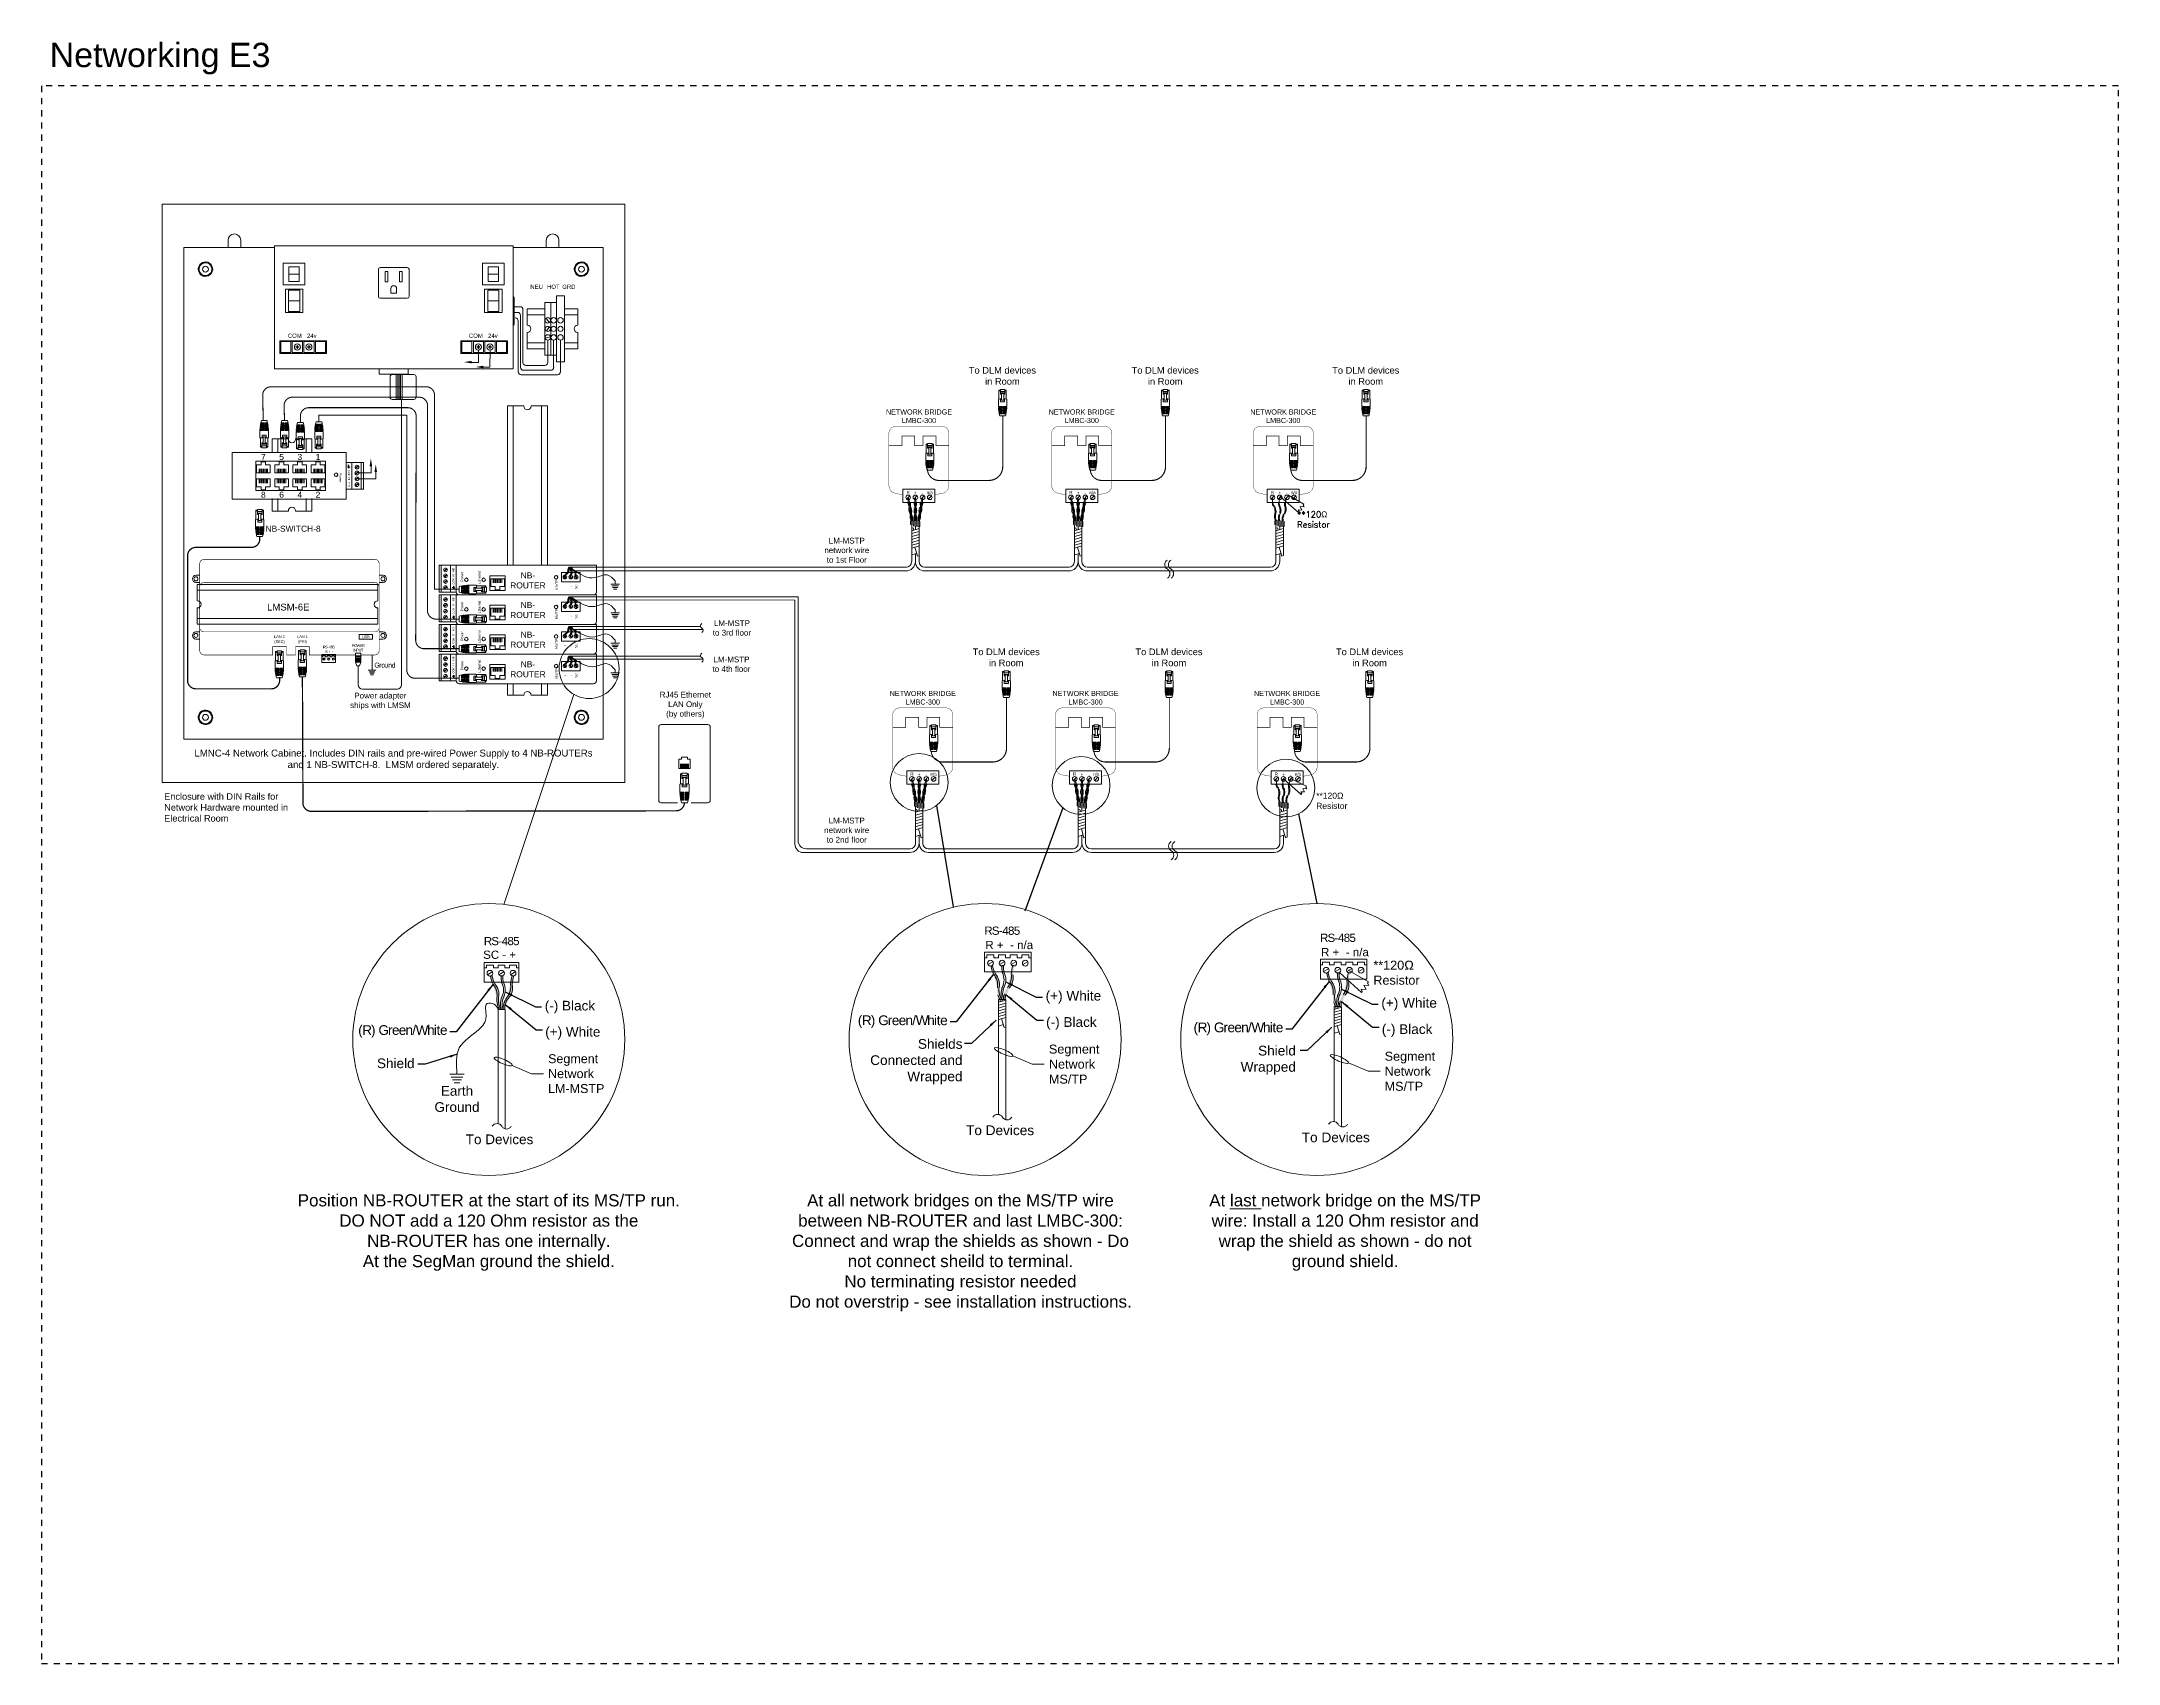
# Model space of a CAD drawing. Header units: inches. Extents: x -60 to 2005, y -577 to 104.
# Drawn here: x 688.6 to 774, y -180.1 to -113.4 of the extents above; entities that cross this region are included whole.
import ezdxf
from ezdxf.enums import TextEntityAlignment as Align

# ---------------------------------------------------------------- set-up
doc = ezdxf.new("R2010")
doc.units = ezdxf.units.IN
doc.header["$MEASUREMENT"] = 0
doc.linetypes.add('Demo', pattern=[0.5, 0.25, -0.25])
doc.linetypes.add('SLD-Solid', pattern=[0])
doc.layers.get('0').update_dxf_attribs({"lineweight": 5})
for name, color, linetype, lineweight in [('PANEL', 7, 'Continuous', 0), ('WATTSTOPPER', 160, 'Continuous', 5), ('WS', 3, 'Continuous', 5), ('WS_Dataline', 6, 'Continuous', 5), ('WS_DETAIL', 7, 'Continuous', 5), ('WS_LowVoltage', 6, 'Continuous', 5)]:
    doc.layers.add(name, color=color, linetype=linetype, lineweight=lineweight)
doc.layers.add('PS Borders', color=40, linetype='Demo', lineweight=5, plot=False)
doc.styles.add('ARIAL', font='arial.ttf')
doc.dimstyles.get("Standard").update_dxf_attribs({"dimtxt": 0.18, "dimasz": 0.18, "dimexe": 0.18, "dimexo": 0.0625, "dimgap": 0.09, "dimtad": 0, "dimtih": 1, "dimtoh": 1, "dimdec": 4, "dimzin": 0, "dimdsep": 46, "dimtxsty": 'Standard', "dimcen": 0.09, "dimadec": 0, "dimazin": 0, "dimtfac": 1, "dimtdec": 4, "dimtofl": 0, "dimtmove": 0, "dimatfit": 3, "dimfxl": 1, "dimtolj": 1, "dimtzin": 0, "dimarcsym": 0})

# ---------------------------------------------------------------- blocks, each defined once
blk = doc.blocks.new('NB-ROUTER_Horz')
for p, q in [((-28.72, 0.91), (-28.72, 9.74)), ((-23.05, 9.74), (-28.72, 9.74)), ((-28.01, 0.91), (-28.01, 9.74)), ((-27.16, 7.97), (-26.12, 8.62)), ((-27.06, 7.82), (-26.02, 8.46)), ((-24.93, 0.91), (-24.93, 9.74)), ((11.55, 7.34), (17.67, 7.34)), ((-23.05, 0.91), (-28.72, 0.91)), ((-27.16, 6.05), (-26.12, 6.7)), ((-27.16, 4.12), (-26.12, 4.77)), ((-27.16, 2.2), (-26.12, 2.85)), ((-27.06, 5.89), (-26.02, 6.53)), ((-27.06, 3.97), (-26.02, 4.6)), ((-27.06, 2.04), (-26.02, 2.68)), ((-23.93, 2.45), (-24.39, 2.45)), ((-23.93, 2.08), (-23.93, 2.82)), ((-23.93, 2.82), (-23.59, 2.48)), ((-23.93, 2.45), (-23.59, 2.11)), ((-23.93, 2.08), (-23.59, 1.74)), ((-10.97, 3.98), (-10.97, 5.34)), ((-10.56, 3.98), (-10.56, 5.34)), ((-10.16, 3.98), (-10.16, 5.34)), ((-9.75, 3.98), (-9.75, 5.34)), ((-9.34, 3.98), (-9.34, 5.34)), ((-8.94, 3.98), (-8.94, 5.34)), ((-8.53, 3.98), (-8.53, 5.34)), ((-8.12, 3.98), (-8.12, 5.34)), ((12.27, 6.36), (12.91, 5.32)), ((12.42, 6.46), (13.08, 5.42)), ((14.2, 6.36), (14.83, 5.32)), ((14.35, 6.46), (15, 5.42)), ((15.93, 6.34), (16.57, 5.31)), ((16.08, 6.44), (16.73, 5.41))]:
    blk.add_line(p, q)
at = {"color": 7, "linetype": 'SLD-Solid', "lineweight": 15}
for p, q in [((-6.97, 6.33), (-11.99, 6.33)), ((-11.99, 6.33), (-11.99, 1.5)), ((-11.99, 1.5), (-11.99, 6.33)), ((-11.99, 1.5), (-6.97, 1.5)), ((-6.97, 1.5), (-11.99, 1.5)), ((-11.72, 5.34), (-11.72, 2.72)), ((-7.24, 5.34), (-11.72, 5.34)), ((-11.72, 2.72), (-10.23, 2.72)), ((-10.23, 2.72), (-10.23, 1.71)), ((-10.23, 1.71), (-8.73, 1.71)), ((-8.73, 1.71), (-8.73, 2.72)), ((-8.73, 2.72), (-7.24, 2.72)), ((-7.24, 2.72), (-7.24, 5.34)), ((-6.97, 1.5), (-6.97, 6.33))]:
    blk.add_line(p, q, dxfattribs=at)
blk.add_lwpolyline([(23.05, 0.94), (23.05, 9.74), (-23.05, 9.74), (-23.05, 0.94, 0.414214), (-22.11, 0), (22.11, 0, 0.414214)], format="xyb", close=True, dxfattribs=at)
for points in [[(11.55, 7.34), (11.55, 4.26), (17.67, 4.26), (17.67, 4.26)], [(17.67, 7.34), (17.67, 4.26), (17.67, 4.26), (17.67, 4.26)]]:
    blk.add_lwpolyline(points)
for centre in [(-26.6, 8.23), (-26.6, 6.3), (-26.6, 4.38), (-26.6, 2.45), (12.68, 5.9), (14.61, 5.9), (16.34, 5.88)]:
    blk.add_circle(centre, 0.617)
for centre, radius in [((-19.75, 4.97), 0.6), ((-19.75, 4.97), 0.553), ((-14.05, 4.97), 0.6), ((-14.05, 4.97), 0.553), ((9.8, 5.8), 0.6), ((9.8, 5.8), 0.553)]:
    blk.add_circle(centre, radius, dxfattribs=at)
at = {"rotation": 90, "style": 'ARIAL'}
for s, width, heights, insert, char_height, attachment_point in [('HIB', 1.5163, [0.827], (-24.06, 8.23), 0.619, 5), ('\\pi-2.1321;Power', 0.9353, [0], (-21.58, 6.51), 0.7924, 1), ('\\pi-3.1537;Ethernet', 0.9353, [0], (-15.85, 6.85), 0.7924, 1), ('COM', 1.9772, [0], (-24.01, 4.38), 0.619, 5), ('HI', 1.5163, [0.827], (-24.01, 6.3), 0.619, 5), ('\\pi-2.317;MS/TP', 0.9353, [0], (9.51, 4.03), 0.7924, 1), ('+', 0.5985, [0], (12.31, 2.7), 0.792, 2), ('\\pi0.023169;-', 0.3452, [0], (14.23, 2.52), 0.7924, 1), ('SC', 1.5163, [0.827], (15.97, 1.94), 0.792, 1)]:
    blk.add_mtext_dynamic_manual_height_columns(s, width=width, gutter_width=1, heights=heights, dxfattribs=dict(at, insert=insert, char_height=char_height, attachment_point=attachment_point))
at = {"insert": (0.52, 4.75), "char_height": 1.981, "attachment_point": 5, "style": 'ARIAL'}
blk.add_mtext_dynamic_manual_height_columns('NB-\\PROUTER', width=11.7813, gutter_width=1, heights=[0], dxfattribs=at)
blk = doc.blocks.new('NB-SWITCH-8-Horz')
at = {"color": 7, "linetype": 'SLD-Solid', "lineweight": 15}
for p, q in [((0, 15.37), (0, 0)), ((37.48, 15.37), (0, 15.37)), ((37.48, 0), (37.48, 15.37)), ((12.74, 12.52), (7.72, 12.52)), ((7.99, 8.67), (7.99, 11.3)), ((7.99, 11.3), (9.48, 11.3)), ((12.47, 8.67), (7.99, 8.67)), ((9.48, 11.3), (9.48, 12.31)), ((9.48, 12.31), (10.98, 12.31)), ((10.98, 12.31), (10.98, 11.3)), ((10.98, 11.3), (12.47, 11.3)), ((12.47, 11.3), (12.47, 8.67)), ((13.99, 8.67), (13.99, 11.3)), ((13.99, 11.3), (15.48, 11.3)), ((18.46, 8.67), (13.99, 8.67)), ((15.48, 11.3), (15.48, 12.31)), ((15.48, 12.31), (16.97, 12.31)), ((16.97, 12.31), (16.97, 11.3)), ((16.97, 11.3), (18.46, 11.3)), ((18.46, 11.3), (18.46, 8.67)), ((19.98, 8.67), (19.98, 11.3)), ((19.98, 11.3), (21.47, 11.3)), ((24.46, 8.67), (19.98, 8.67)), ((21.47, 11.3), (21.47, 12.31)), ((21.47, 12.31), (22.97, 12.31)), ((22.97, 12.31), (22.97, 11.3)), ((22.97, 11.3), (24.46, 11.3)), ((24.46, 11.3), (24.46, 8.67)), ((25.98, 8.67), (25.98, 11.3)), ((25.98, 11.3), (27.47, 11.3)), ((30.46, 8.67), (25.98, 8.67)), ((27.47, 11.3), (27.47, 12.31)), ((27.47, 12.31), (28.97, 12.31)), ((28.97, 12.31), (28.97, 11.3)), ((28.97, 11.3), (30.46, 11.3)), ((30.46, 11.3), (30.46, 8.67)), ((30.73, 7.68), (30.73, 2.85)), ((37.48, 3.28), (37.48, 12.09)), ((0, 0), (37.48, 0)), ((12.74, 2.85), (7.72, 2.85)), ((12.74, 2.85), (7.72, 2.85)), ((7.99, 6.69), (7.99, 4.07)), ((12.47, 6.69), (7.99, 6.69)), ((7.99, 4.07), (9.48, 4.07)), ((9.48, 4.07), (9.48, 3.06)), ((9.48, 3.06), (10.98, 3.06)), ((10.98, 3.06), (10.98, 4.07)), ((10.98, 4.07), (12.47, 4.07)), ((12.47, 4.07), (12.47, 6.69)), ((13.99, 6.69), (13.99, 4.07)), ((18.46, 6.69), (13.99, 6.69)), ((13.99, 4.07), (15.48, 4.07)), ((15.48, 4.07), (15.48, 3.06)), ((15.48, 3.06), (16.97, 3.06)), ((16.97, 3.06), (16.97, 4.07)), ((16.97, 4.07), (18.46, 4.07)), ((18.46, 4.07), (18.46, 6.69)), ((19.98, 6.69), (19.98, 4.07)), ((24.46, 6.69), (19.98, 6.69)), ((19.98, 4.07), (21.47, 4.07)), ((21.47, 4.07), (21.47, 3.06)), ((21.47, 3.06), (22.97, 3.06)), ((22.97, 3.06), (22.97, 4.07)), ((22.97, 4.07), (24.46, 4.07)), ((24.46, 4.07), (24.46, 6.69)), ((25.98, 6.69), (25.98, 4.07)), ((30.46, 6.69), (25.98, 6.69)), ((25.98, 4.07), (27.47, 4.07)), ((27.47, 4.07), (27.47, 3.06)), ((27.47, 3.06), (28.97, 3.06)), ((28.97, 3.06), (28.97, 4.07)), ((28.97, 4.07), (30.46, 4.07)), ((30.46, 4.07), (30.46, 6.69))]:
    blk.add_line(p, q, dxfattribs=at)
for p, q in [((8.8, 8.67), (8.8, 10.04)), ((9.21, 8.67), (9.21, 10.04)), ((9.62, 8.67), (9.62, 10.04)), ((10.03, 8.67), (10.03, 10.04)), ((10.43, 8.67), (10.43, 10.04)), ((10.84, 8.67), (10.84, 10.04)), ((11.25, 8.67), (11.25, 10.04)), ((11.65, 8.67), (11.65, 10.04)), ((14.8, 8.67), (14.8, 10.04)), ((15.21, 8.67), (15.21, 10.04)), ((15.61, 8.67), (15.61, 10.04)), ((16.02, 8.67), (16.02, 10.04)), ((16.43, 8.67), (16.43, 10.04)), ((16.84, 8.67), (16.84, 10.04)), ((17.24, 8.67), (17.24, 10.04)), ((17.65, 8.67), (17.65, 10.04)), ((20.8, 8.67), (20.8, 10.04)), ((21.2, 8.67), (21.2, 10.04)), ((21.61, 8.67), (21.61, 10.04)), ((22.02, 8.67), (22.02, 10.04)), ((22.43, 8.67), (22.43, 10.04)), ((22.83, 8.67), (22.83, 10.04)), ((23.24, 8.67), (23.24, 10.04)), ((23.65, 8.67), (23.65, 10.04)), ((26.79, 8.67), (26.79, 10.04)), ((27.2, 8.67), (27.2, 10.04)), ((27.61, 8.67), (27.61, 10.04)), ((28.01, 8.67), (28.01, 10.04)), ((28.42, 8.67), (28.42, 10.04)), ((28.83, 8.67), (28.83, 10.04)), ((29.24, 8.67), (29.24, 10.04)), ((29.64, 8.67), (29.64, 10.04)), ((37.48, 12.12), (43.14, 12.12)), ((38.36, 10.94), (38.02, 11.28)), ((38.36, 10.57), (38.02, 10.91)), ((38.36, 10.2), (38.02, 10.54)), ((38.36, 10.94), (38.36, 10.2)), ((38.36, 10.57), (38.82, 10.57)), ((39.36, 12.12), (39.36, 3.25)), ((41.49, 10.98), (40.45, 10.34)), ((41.49, 9.06), (40.45, 8.42)), ((41.49, 7.13), (40.45, 6.49)), ((41.59, 10.83), (40.55, 10.18)), ((41.59, 8.9), (40.55, 8.25)), ((41.59, 6.98), (40.55, 6.33)), ((42.44, 12.12), (42.44, 3.25)), ((43.14, 12.12), (43.14, 3.25)), ((8.8, 6.69), (8.8, 5.33)), ((9.21, 6.69), (9.21, 5.33)), ((9.62, 6.69), (9.62, 5.33)), ((10.03, 6.69), (10.03, 5.33)), ((10.43, 6.69), (10.43, 5.33)), ((10.84, 6.69), (10.84, 5.33)), ((11.25, 6.69), (11.25, 5.33)), ((11.65, 6.69), (11.65, 5.33)), ((14.8, 6.69), (14.8, 5.33)), ((15.21, 6.69), (15.21, 5.33)), ((15.61, 6.69), (15.61, 5.33)), ((16.02, 6.69), (16.02, 5.33)), ((16.43, 6.69), (16.43, 5.33)), ((16.84, 6.69), (16.84, 5.33)), ((17.24, 6.69), (17.24, 5.33)), ((17.65, 6.69), (17.65, 5.33)), ((20.8, 6.69), (20.8, 5.33)), ((21.2, 6.69), (21.2, 5.33)), ((21.61, 6.69), (21.61, 5.33)), ((22.02, 6.69), (22.02, 5.33)), ((22.43, 6.69), (22.43, 5.33)), ((22.83, 6.69), (22.83, 5.33)), ((23.24, 6.69), (23.24, 5.33)), ((23.65, 6.69), (23.65, 5.33)), ((26.79, 6.69), (26.79, 5.33)), ((27.2, 6.69), (27.2, 5.33)), ((27.61, 6.69), (27.61, 5.33)), ((28.01, 6.69), (28.01, 5.33)), ((28.42, 6.69), (28.42, 5.33)), ((28.83, 6.69), (28.83, 5.33)), ((29.24, 6.69), (29.24, 5.33)), ((29.64, 6.69), (29.64, 5.33)), ((37.48, 3.28), (43.14, 3.28)), ((41.49, 5.21), (40.45, 4.57)), ((41.59, 5.05), (40.55, 4.4))]:
    blk.add_line(p, q)
blk.add_lwpolyline([(7.72, 12.52), (30.73, 12.52), (30.73, 2.85), (7.72, 2.85)], close=True)
for radius in [0.6, 0.553]:
    blk.add_circle((34.18, 8.06), radius, dxfattribs=at)
for centre in [(41.03, 10.57), (41.03, 8.65), (41.03, 6.72), (41.03, 4.8)]:
    blk.add_circle(centre, 0.617)
at = {"attachment_point": 5, "style": 'ARIAL'}
for s, width, insert, char_height in [('7', 1.0609, (10.23, 13.9), 2), ('5', 1.0609, (16.23, 13.9), 2), ('3', 1.0609, (22.22, 13.9), 2), ('1', 1.0609, (28.22, 13.9), 2), ('8', 1.0609, (10.23, 1.47), 2), ('6', 1.0609, (16.23, 1.47), 2), ('4', 1.0609, (22.22, 1.47), 2), ('2', 1.0609, (28.22, 1.47), 2), ('NB-SWITCH-8', 11.7813, (20.01, -9.73), 1.981)]:
    blk.add_mtext_dynamic_manual_height_columns(s, width=width, gutter_width=1, heights=[0], dxfattribs=dict(at, insert=insert, char_height=char_height))
at = {"rotation": 270, "style": 'ARIAL'}
for s, width, heights, insert, char_height, attachment_point in [('\\pi-2.1321;Power', 0.9353, [0], (36, 6.51), 0.7924, 1), ('COM', 1.9772, [0], (38.44, 8.65), 0.619, 5), ('HI', 1.5163, [0.827], (38.44, 6.72), 0.619, 5), ('HIB', 1.5163, [0.827], (38.48, 4.8), 0.619, 5)]:
    blk.add_mtext_dynamic_manual_height_columns(s, width=width, gutter_width=1, heights=heights, dxfattribs=dict(at, insert=insert, char_height=char_height, attachment_point=attachment_point))
blk = doc.blocks.new('*U243')
at = {"color": 7, "linetype": 'SLD-Solid', "lineweight": 15}
for p, q in [((-76.15, 190.38), (-76.15, 0)), ((-76.15, 190.38), (-74.71, 190.38)), ((-74.71, 190.38), (-71.11, 190.38)), ((-70.73, 190.38), (-71.11, 190.38)), ((70.73, 190.38), (-70.73, 190.38)), ((-70.73, 190.38), (-70.73, 190.22)), ((71.11, 190.38), (70.73, 190.38)), ((71.11, 190.38), (74.71, 190.38)), ((76.15, 190.38), (74.71, 190.38)), ((76.15, 190.38), (76.15, 0)), ((-54.43, 178.48), (-54.43, 176.1)), ((-50.28, 176.1), (-50.28, 178.48)), ((50.28, 178.48), (50.28, 176.1)), ((54.43, 176.1), (54.43, 178.48)), ((-69.01, 14.28), (-69.01, 176.1)), ((-69.01, 176.1), (-39.19, 176.1)), ((-61.58, 171.03), (-61.86, 171.05)), ((-39.19, 136.19), (-39.19, 176.65)), ((-38.34, 176.65), (-39.19, 176.65)), ((39.34, 176.65), (-38.34, 176.65)), ((-29.15, 170.94), (-36.29, 170.94)), ((-36.29, 170.94), (-36.29, 163.8)), ((-29.15, 163.8), (-29.15, 170.94)), ((29.3, 163.8), (29.3, 170.94)), ((29.3, 170.94), (36.44, 170.94)), ((36.44, 170.94), (36.44, 163.8)), ((39.34, 176.65), (38.5, 176.65)), ((39.34, 176.65), (39.34, 137.18)), ((39.34, 176.1), (69.01, 176.1)), ((62.17, 171.03), (61.89, 171.05)), ((69.01, 176.1), (69.01, 14.28)), ((-64.25, 168.97), (-64.25, 169.08)), ((-63.81, 168.19), (-63.69, 167.94)), ((-62.17, 166.9), (-61.89, 166.88)), ((-59.94, 169.74), (-60.06, 169.99)), ((-31, 169.79), (-34.43, 169.79)), ((-34.43, 169.79), (-34.43, 167.37)), ((-31, 167.37), (-34.43, 167.37)), ((-34.43, 167.37), (-34.43, 165.49)), ((-34.43, 165.49), (-34.43, 164.94)), ((-31, 164.94), (-34.43, 164.94)), ((-31, 169.79), (-31, 167.37)), ((-31, 167.37), (-31, 165.49)), ((-31, 165.49), (-31, 164.94)), ((-4.97, 168.94), (-4.97, 159.99)), ((4.55, 169.51), (-4.4, 169.51)), ((-1.83, 168.18), (-2.73, 168.18)), ((-2.73, 168.18), (-2.73, 164.84)), ((-2.73, 164.84), (-1.83, 164.84)), ((-1.83, 164.84), (-1.83, 168.18)), ((2.88, 168.18), (1.98, 168.18)), ((1.98, 168.18), (1.98, 164.84)), ((1.98, 164.84), (2.88, 164.84)), ((2.88, 164.84), (2.88, 168.18)), ((5.12, 159.99), (5.12, 168.94)), ((31.16, 169.79), (34.58, 169.79)), ((31.16, 169.79), (31.16, 167.37)), ((31.16, 167.37), (34.58, 167.37)), ((31.16, 167.37), (31.16, 165.49)), ((31.16, 165.49), (31.16, 164.94)), ((31.16, 164.94), (34.58, 164.94)), ((34.58, 169.79), (34.58, 167.37)), ((34.58, 167.37), (34.58, 165.49)), ((34.58, 165.49), (34.58, 164.94)), ((59.49, 168.97), (59.5, 169.08)), ((59.94, 168.19), (60.06, 167.94)), ((61.58, 166.9), (61.86, 166.88)), ((63.81, 169.74), (63.69, 169.99)), ((-36.29, 163.8), (-29.15, 163.8)), ((-35.57, 162.37), (-35.57, 154.66)), ((-29.86, 162.37), (-35.57, 162.37)), ((-30.86, 162.08), (-34.57, 162.08)), ((-34.57, 161.42), (-34.57, 162.08)), ((-34.57, 158.51), (-34.57, 161.42)), ((-30.86, 158.51), (-34.57, 158.51)), ((-34.57, 155.04), (-34.57, 158.51)), ((-30.86, 161.42), (-30.86, 162.08)), ((-30.86, 158.51), (-30.86, 161.42)), ((-30.86, 155.04), (-30.86, 158.51)), ((-29.86, 154.66), (-29.86, 162.37)), ((-4.4, 159.42), (4.55, 159.42)), ((-0.88, 162.56), (-0.88, 161.13)), ((-0.88, 161.13), (1.03, 161.13)), ((1.03, 161.13), (1.03, 162.56)), ((36.44, 163.8), (29.3, 163.8)), ((30.01, 154.66), (30.01, 162.37)), ((30.01, 162.37), (35.73, 162.37)), ((31.01, 161.42), (31.01, 162.08)), ((31.01, 162.08), (34.73, 162.08)), ((31.01, 158.51), (31.01, 161.42)), ((31.01, 158.51), (34.73, 158.51)), ((31.01, 155.04), (31.01, 158.51)), ((34.73, 161.42), (34.73, 162.08)), ((34.73, 158.51), (34.73, 161.42)), ((34.73, 155.04), (34.73, 158.51)), ((35.73, 162.37), (35.73, 154.66)), ((39.44, 159.99), (39.34, 159.99)), ((39.72, 159.7), (39.72, 150.76)), ((49.83, 140.62), (49.84, 157.97)), ((49.84, 157.97), (51.75, 157.97)), ((51.75, 157.97), (53.66, 157.97)), ((51.75, 157.97), (51.75, 140.62)), ((53.66, 160.16), (54.97, 160.16)), ((53.66, 153.81), (53.66, 160.16)), ((53.66, 140.62), (53.66, 157.97)), ((56.28, 160.16), (54.97, 160.16)), ((56.28, 160.16), (56.28, 139.02)), ((-35.57, 154.66), (-29.86, 154.66)), ((-30.86, 155.04), (-34.57, 155.04)), ((35.73, 154.66), (30.01, 154.66)), ((31.01, 155.04), (34.73, 155.04)), ((39.34, 150.47), (39.44, 150.47)), ((43.98, 154.93), (43.98, 155.88)), ((49.84, 155.88), (43.98, 155.88)), ((43.98, 153.97), (43.98, 154.93)), ((43.98, 153.41), (43.98, 153.97)), ((49.84, 153.97), (43.98, 153.97)), ((43.98, 150.51), (43.98, 153.41)), ((43.98, 150.51), (44.05, 150.51)), ((49.84, 155.34), (49.84, 155.52)), ((51.29, 151.38), (50.21, 152.82)), ((53.66, 145.82), (53.66, 153.81)), ((60.64, 155.88), (56.28, 155.88)), ((60.64, 153.97), (56.28, 153.97)), ((60.64, 154.93), (60.64, 155.88)), ((60.64, 153.97), (60.64, 154.93)), ((60.64, 153.41), (60.64, 153.97)), ((60.64, 150.51), (60.64, 153.41)), ((-37.38, 145.43), (-37.38, 141.24)), ((-22.06, 145.43), (-37.38, 145.43)), ((-37.1, 145.14), (-37.1, 141.52)), ((-33.76, 145.14), (-37.1, 145.14)), ((-33.76, 145.14), (-33.76, 141.52)), ((-33.29, 145.14), (-33.29, 144.57)), ((-29.96, 145.14), (-33.29, 145.14)), ((-33.29, 144.57), (-33.29, 141.52)), ((-31.55, 143.83), (-31.69, 143.83)), ((-31.69, 143.83), (-31.69, 143.42)), ((-31.55, 143.42), (-31.55, 143.83)), ((-29.96, 145.14), (-29.96, 142.09)), ((-29.48, 145.14), (-29.48, 141.52)), ((-26.15, 145.14), (-29.48, 145.14)), ((-27.89, 143.83), (-27.89, 143.42)), ((-27.74, 143.83), (-27.89, 143.83)), ((-27.74, 143.42), (-27.74, 143.83)), ((-26.15, 145.14), (-26.15, 141.52)), ((-26.15, 145.14), (-26.15, 144.57)), ((-22.34, 145.14), (-25.67, 145.14)), ((-25.67, 145.14), (-25.67, 141.52)), ((-22.34, 141.52), (-22.34, 145.14)), ((-22.06, 141.24), (-22.06, 145.43)), ((22.21, 141.24), (22.21, 145.43)), ((22.21, 145.43), (22.21, 141.24)), ((37.53, 145.43), (22.21, 145.43)), ((22.49, 145.14), (22.49, 141.52)), ((25.83, 145.14), (22.49, 145.14)), ((25.83, 145.14), (25.83, 141.52)), ((26.3, 145.14), (26.3, 144.57)), ((29.63, 145.14), (26.3, 145.14)), ((26.3, 144.57), (26.3, 141.52)), ((28.04, 143.83), (27.9, 143.83)), ((27.9, 143.83), (27.9, 143.42)), ((28.04, 143.42), (28.04, 143.83)), ((29.63, 145.14), (29.63, 142.09)), ((30.11, 145.14), (30.11, 141.52)), ((33.44, 145.14), (30.11, 145.14)), ((31.7, 143.83), (31.7, 143.42)), ((31.85, 143.83), (31.7, 143.83)), ((31.85, 143.42), (31.85, 143.83)), ((33.44, 145.14), (33.44, 141.52)), ((33.44, 145.14), (33.44, 144.57)), ((37.25, 145.14), (33.92, 145.14)), ((33.92, 145.14), (33.92, 141.52)), ((37.25, 141.52), (37.25, 145.14)), ((37.53, 141.24), (37.53, 145.43)), ((43.98, 145.22), (43.98, 148.13)), ((44.05, 148.13), (43.98, 148.13)), ((43.98, 144.67), (43.98, 145.22)), ((43.98, 143.7), (43.98, 144.67)), ((49.84, 144.67), (43.98, 144.67)), ((43.98, 142.76), (43.98, 143.7)), ((51.66, 146.74), (49.94, 146.21)), ((51.27, 150.01), (50.35, 148.59)), ((53.66, 138.46), (53.66, 145.82)), ((60.64, 144.67), (56.28, 144.67)), ((60.64, 145.22), (60.64, 148.13)), ((60.64, 144.67), (60.64, 145.22)), ((60.64, 143.7), (60.64, 144.67)), ((60.64, 142.76), (60.64, 143.7)), ((-37.38, 141.24), (-31.78, 141.24)), ((-37.1, 141.52), (-33.76, 141.52)), ((-33.29, 141.52), (-29.96, 141.52)), ((-31.69, 143.42), (-32.1, 143.42)), ((-32.1, 143.42), (-32.1, 143.28)), ((-32.1, 143.28), (-31.69, 143.28)), ((-31.78, 141.24), (-28.02, 141.24)), ((-31.78, 141.24), (-22.06, 141.24)), ((-31.69, 143.28), (-31.69, 142.87)), ((-31.69, 142.87), (-31.55, 142.87)), ((-31.15, 143.42), (-31.55, 143.42)), ((-31.55, 143.28), (-31.15, 143.28)), ((-31.55, 142.87), (-31.55, 143.28)), ((-31.15, 143.28), (-31.15, 143.42)), ((-29.96, 142.09), (-29.96, 141.52)), ((-29.48, 141.52), (-28.01, 141.52)), ((-29.48, 141.52), (-26.15, 141.52)), ((-27.89, 143.42), (-28.29, 143.42)), ((-28.29, 143.42), (-28.29, 143.28)), ((-28.29, 143.28), (-27.89, 143.28)), ((-27.89, 143.28), (-27.89, 142.87)), ((-27.89, 142.87), (-27.74, 142.87)), ((-27.34, 143.42), (-27.74, 143.42)), ((-27.74, 142.87), (-27.74, 143.28)), ((-27.74, 143.28), (-27.34, 143.28)), ((-27.34, 143.28), (-27.34, 143.42)), ((-25.67, 141.52), (-22.34, 141.52)), ((22.21, 141.24), (27.81, 141.24)), ((22.49, 141.52), (25.83, 141.52)), ((26.3, 141.52), (29.63, 141.52)), ((27.9, 143.42), (27.49, 143.42)), ((27.49, 143.42), (27.49, 143.28)), ((27.49, 143.28), (27.9, 143.28)), ((27.81, 141.24), (31.57, 141.24)), ((27.81, 141.24), (37.53, 141.24)), ((27.9, 143.28), (27.9, 142.87)), ((27.9, 142.87), (28.04, 142.87)), ((28.44, 143.42), (28.04, 143.42)), ((28.04, 143.28), (28.44, 143.28)), ((28.04, 142.87), (28.04, 143.28)), ((28.44, 143.28), (28.44, 143.42)), ((29.63, 142.09), (29.63, 141.52)), ((30.11, 141.52), (31.58, 141.52)), ((30.11, 141.52), (33.44, 141.52)), ((31.7, 143.42), (31.3, 143.42)), ((31.3, 143.42), (31.3, 143.28)), ((31.3, 143.28), (31.7, 143.28)), ((31.7, 143.28), (31.7, 142.87)), ((31.7, 142.87), (31.85, 142.87)), ((32.25, 143.42), (31.85, 143.42)), ((31.85, 142.87), (31.85, 143.28)), ((31.85, 143.28), (32.25, 143.28)), ((32.25, 143.28), (32.25, 143.42)), ((33.92, 141.52), (37.25, 141.52)), ((39.34, 137.18), (39.34, 137.04)), ((39.34, 137.04), (39.34, 136.19)), ((49.84, 142.76), (43.98, 142.76)), ((53.66, 140.62), (49.83, 140.62)), ((56.28, 138.46), (53.66, 138.46)), ((60.64, 142.76), (56.28, 142.76)), ((56.28, 139.02), (56.28, 138.46)), ((-32.08, 136.19), (-39.19, 136.19)), ((27.63, 136.19), (-38.21, 136.19)), ((-4.68, 134.38), (-4.68, 136.19)), ((-4.11, 134.38), (-4.68, 134.38)), ((4.26, 134.38), (-4.11, 134.38)), ((4.84, 134.38), (4.26, 134.38)), ((39.34, 136.19), (4.84, 136.19)), ((4.84, 136.19), (4.84, 134.38)), ((38.5, 136.19), (38.36, 136.19)), ((37.52, 120.2), (37.52, 123.95)), ((37.52, 123.95), (38.47, 123.95)), ((38.47, 123.95), (39.44, 123.95)), ((39.44, 120.2), (39.44, 123.95)), ((39.44, 123.95), (39.99, 123.95)), ((39.99, 123.95), (42.89, 123.95)), ((42.89, 123.95), (42.89, 123.87)), ((45.27, 123.95), (48.18, 123.95)), ((45.27, 123.87), (45.27, 123.95)), ((48.18, 123.95), (48.73, 123.95)), ((48.73, 120.2), (48.73, 123.95)), ((48.73, 123.95), (49.7, 123.95)), ((49.7, 123.95), (50.64, 123.95)), ((50.64, 120.2), (50.64, 123.95)), ((37.52, 110.46), (37.52, 120.2)), ((39.44, 110.46), (39.44, 120.2)), ((48.73, 110.46), (48.73, 120.2)), ((50.64, 110.46), (50.64, 120.2)), ((-39.96, 113.09), (-39.96, 108.61)), ((-34.59, 113.09), (-39.96, 113.09)), ((-38.05, 113.09), (-38.05, 108.61)), ((-34.59, 113.09), (-34.59, 113.01)), ((-26.84, 113.09), (-32.21, 113.09)), ((-32.21, 113.01), (-32.21, 113.09)), ((-28.76, 113.09), (-28.76, 108.61)), ((-26.84, 113.09), (-26.84, 108.61)), ((37.52, 100.71), (37.52, 110.46)), ((39.44, 100.71), (39.44, 110.46)), ((48.73, 100.71), (48.73, 110.46)), ((50.64, 100.71), (50.64, 110.46)), ((37.52, 90.97), (37.52, 100.71)), ((39.44, 90.97), (39.44, 100.71)), ((48.73, 90.97), (48.73, 100.71)), ((50.64, 90.97), (50.64, 100.71)), ((-39.96, 93.51), (-39.96, 89.29)), ((-39.96, 93.24), (-39.96, 89.29)), ((-34.59, 89.29), (-39.96, 89.29)), ((-38.05, 93.51), (-38.05, 89.29)), ((-38.05, 93.24), (-38.05, 89.29)), ((-34.59, 89.41), (-34.59, 89.29)), ((-32.21, 89.29), (-32.21, 89.41)), ((-26.84, 89.29), (-32.21, 89.29)), ((-28.76, 93.51), (-28.76, 89.29)), ((-28.76, 93.24), (-28.76, 89.29)), ((-26.84, 93.51), (-26.84, 89.29)), ((-26.84, 93.24), (-26.84, 89.29)), ((37.52, 81.23), (37.52, 90.97)), ((39.44, 81.23), (39.44, 90.97)), ((48.73, 81.23), (48.73, 90.97)), ((50.64, 81.23), (50.64, 90.97)), ((37.52, 71.48), (37.52, 81.23)), ((39.44, 71.48), (39.44, 81.23)), ((48.73, 71.48), (48.73, 81.23)), ((50.64, 71.48), (50.64, 81.23)), ((-5.1, 65.18), (-64.59, 65.18)), ((-64.59, 59.81), (-64.59, 65.18)), ((-5.1, 63.27), (-64.59, 63.27)), ((-5.1, 64.24), (-5.1, 65.18)), ((-5.1, 59.81), (-5.1, 65.18)), ((-5.1, 63.27), (-5.1, 64.24)), ((-5.1, 62.71), (-5.1, 63.27)), ((-64.59, 59.81), (-64.52, 59.81)), ((-64.59, 52.06), (-64.59, 57.43)), ((-64.52, 57.43), (-64.59, 57.43)), ((-5.1, 59.81), (-5.17, 59.81)), ((-5.17, 57.43), (-5.1, 57.43)), ((-5.1, 52.06), (-5.1, 57.43)), ((-5.1, 53.97), (-64.59, 53.97)), ((-5.1, 52.06), (-64.59, 52.06)), ((-5.1, 53.97), (-5.1, 54.53)), ((-5.1, 53), (-5.1, 53.97)), ((-5.1, 52.06), (-5.1, 53)), ((37.52, 28.76), (37.52, 32.51)), ((37.52, 28.76), (38.47, 28.76)), ((38.47, 28.76), (39.44, 28.76)), ((39.44, 28.76), (39.44, 32.51)), ((39.44, 28.76), (39.99, 28.76)), ((39.99, 28.76), (42.89, 28.76)), ((42.89, 28.76), (42.89, 28.64)), ((45.27, 28.76), (48.18, 28.76)), ((45.27, 28.64), (45.27, 28.76)), ((48.18, 28.76), (48.73, 28.76)), ((48.73, 28.76), (48.73, 32.51)), ((48.73, 28.76), (49.7, 28.76)), ((49.7, 28.76), (50.64, 28.76)), ((50.64, 28.76), (50.64, 32.51)), ((-64.25, 21.42), (-64.25, 21.54)), ((-63.81, 20.65), (-63.69, 20.39)), ((-61.58, 23.48), (-61.86, 23.5)), ((-59.94, 22.19), (-60.06, 22.44)), ((59.49, 21.42), (59.5, 21.54)), ((59.94, 20.65), (60.06, 20.39)), ((62.17, 23.48), (61.89, 23.5)), ((63.81, 22.19), (63.69, 22.44)), ((69.01, 14.28), (-69.01, 14.28)), ((-62.17, 19.35), (-61.89, 19.33)), ((61.58, 19.35), (61.86, 19.33)), ((76.15, 0), (-76.15, 0)), ((76.15, 0), (74.71, 0))]:
    blk.add_line(p, q, dxfattribs=at)
for p, q in [((39.72, 156.6), (41.65, 156.6)), ((39.72, 154.74), (40.84, 154.74)), ((41.05, 151.96), (41.05, 135.18)), ((41.8, 153.77), (41.8, 136.65)), ((42.61, 155.64), (42.61, 138.22)), ((50.79, 138.22), (50.79, 145.61)), ((52.72, 136.65), (52.72, 145.61)), ((54.97, 135.18), (54.97, 145.61)), ((43.58, 137.26), (49.82, 137.26)), ((42.02, 134.22), (54.01, 134.22)), ((42.77, 135.68), (51.76, 135.68))]:
    blk.add_line(p, q)
at = {"color": 7, "linetype": 'SLD-Solid', "lineweight": 15, "flags": 128}
for points in [[(-62.92, 171.13), (-63.09, 170.88), (-63.34, 170.52), (-63.6, 170.14)], [(-61.86, 171.05), (-62.39, 171.09), (-62.92, 171.13)], [(-60.52, 170.95), (-61.04, 170.99), (-61.58, 171.03)], [(-60.06, 169.99), (-60.29, 170.47), (-60.52, 170.95)], [(60.83, 171.13), (60.66, 170.88), (60.41, 170.52), (60.15, 170.14)], [(61.89, 171.05), (61.36, 171.09), (60.83, 171.13)], [(63.23, 170.95), (62.71, 170.99), (62.17, 171.03)], [(63.69, 169.99), (63.46, 170.47), (63.23, 170.95)], [(-63.6, 170.14), (-63.78, 169.87), (-64.27, 169.15)], [(-64.27, 169.15), (-64.04, 168.68), (-63.81, 168.19)], [(-63.69, 167.94), (-63.46, 167.46), (-63.23, 166.98)], [(-63.23, 166.98), (-62.71, 166.94), (-62.17, 166.9)], [(-61.89, 166.88), (-61.36, 166.84), (-60.83, 166.8)], [(-60.83, 166.8), (-60.34, 167.51), (-60.15, 167.79)], [(-60.15, 167.79), (-59.9, 168.16), (-59.65, 168.53), (-59.48, 168.78)], [(-59.48, 168.78), (-59.7, 169.25), (-59.94, 169.74)], [(60.15, 170.14), (59.97, 169.87), (59.48, 169.15)], [(59.48, 169.15), (59.7, 168.68), (59.94, 168.19)], [(60.06, 167.94), (60.29, 167.46), (60.52, 166.98)], [(60.52, 166.98), (61.04, 166.94), (61.58, 166.9)], [(61.86, 166.88), (62.39, 166.84), (62.92, 166.8)], [(62.92, 166.8), (63.41, 167.51), (63.6, 167.79)], [(63.6, 167.79), (63.85, 168.16), (64.1, 168.53), (64.27, 168.78)], [(64.27, 168.78), (64.04, 169.25), (63.81, 169.74)], [(-63.6, 22.59), (-63.78, 22.32), (-64.27, 21.61)], [(-64.27, 21.61), (-64.04, 21.14), (-63.81, 20.65)], [(-62.92, 23.58), (-63.09, 23.33), (-63.34, 22.97), (-63.6, 22.59)], [(-61.86, 23.5), (-62.39, 23.54), (-62.92, 23.58)], [(-60.52, 23.4), (-61.04, 23.44), (-61.58, 23.48)], [(-60.06, 22.44), (-60.29, 22.92), (-60.52, 23.4)], [(-60.15, 20.24), (-59.9, 20.61), (-59.65, 20.98), (-59.48, 21.23)], [(-59.48, 21.23), (-59.7, 21.7), (-59.94, 22.19)], [(60.15, 22.59), (59.97, 22.32), (59.48, 21.61)], [(59.48, 21.61), (59.7, 21.14), (59.94, 20.65)], [(60.83, 23.58), (60.66, 23.33), (60.41, 22.97), (60.15, 22.59)], [(61.89, 23.5), (61.36, 23.54), (60.83, 23.58)], [(63.23, 23.4), (62.71, 23.44), (62.17, 23.48)], [(63.69, 22.44), (63.46, 22.92), (63.23, 23.4)], [(63.6, 20.24), (63.85, 20.61), (64.1, 20.98), (64.27, 21.23)], [(64.27, 21.23), (64.04, 21.7), (63.81, 22.19)], [(-63.69, 20.39), (-63.46, 19.91), (-63.23, 19.43)], [(-63.23, 19.43), (-62.71, 19.39), (-62.17, 19.35)], [(-61.89, 19.33), (-61.36, 19.29), (-60.83, 19.25)], [(-60.83, 19.25), (-60.34, 19.97), (-60.15, 20.24)], [(60.06, 20.39), (60.29, 19.91), (60.52, 19.43)], [(60.52, 19.43), (61.04, 19.39), (61.58, 19.35)], [(61.86, 19.33), (62.39, 19.29), (62.92, 19.25)], [(62.92, 19.25), (63.41, 19.97), (63.6, 20.24)]]:
    blk.add_lwpolyline(points, dxfattribs=at)
at = {"color": 7, "linetype": 'SLD-Solid', "lineweight": 15}
for centre, radius in [((-61.87, 168.97), 0.971), ((61.87, 168.97), 0.971), ((-31.62, 143.35), 1), ((-27.82, 143.35), 1), ((27.97, 143.35), 1), ((31.77, 143.35), 1), ((-61.87, 21.42), 0.971), ((61.87, 21.42), 0.971)]:
    blk.add_circle(centre, radius, dxfattribs=at)
for centre, radius, start, end in [((-52.36, 178.48), 2.08, 0, 180), ((52.36, 178.48), 2.08, 0, 180), ((-61.87, 168.97), 2.38, 117.90697, 173.342), ((-61.87, 168.97), 2.08, 89.56558, 145.64393), ((-61.87, 168.97), 2.38, 57.35562, 114.2505), ((-61.87, 168.97), 2.08, 29.41612, 81.87174), ((-61.87, 168.97), 2.38, 357.47953, 53.48601), ((61.87, 168.97), 2.38, 117.90697, 173.342), ((61.87, 168.97), 2.08, 89.56558, 145.64393), ((61.87, 168.97), 2.38, 57.35562, 114.2505), ((61.87, 168.97), 2.08, 29.41612, 81.87174), ((61.87, 168.97), 2.38, 357.47953, 53.48601), ((-61.87, 168.97), 2.38, 180, 234.37223), ((-61.87, 168.97), 2.08, 145.64393, 201.72228), ((-61.87, 168.97), 2.08, 209.41612, 261.87174), ((-61.87, 168.97), 2.38, 237.5484, 293.62015), ((-61.87, 168.97), 2.08, 269.56558, 325.64393), ((-61.87, 168.97), 2.38, 297.59767, 354.11117), ((-61.87, 168.97), 2.08, 325.64393, 21.72228), ((-4.4, 168.94), 0.571, 90, 180), ((4.55, 168.94), 0.571, 0, 90), ((61.87, 168.97), 2.38, 180, 234.37223), ((61.87, 168.97), 2.08, 145.64393, 201.72228), ((61.87, 168.97), 2.08, 209.41612, 261.87174), ((61.87, 168.97), 2.38, 237.5484, 293.62015), ((61.87, 168.97), 2.08, 269.56558, 325.64393), ((61.87, 168.97), 2.38, 297.59767, 354.11117), ((61.87, 168.97), 2.08, 325.64393, 21.72228), ((-4.4, 159.99), 0.571, 180, 270), ((0.08, 162.56), 0.952, 0, 180), ((4.55, 159.99), 0.571, 270, 0), ((39.44, 159.7), 0.286, 0, 90), ((39.44, 150.76), 0.286, 270, 0), ((44.05, 149.32), 1.19, 270, 90), ((50.79, 152.13), 0.899, 90, 270), ((50.79, 152.13), 0.899, 270, 90), ((52.72, 152.13), 0.899, 90, 270), ((52.72, 152.13), 0.899, 270, 90), ((54.97, 152.13), 0.899, 90, 270), ((54.97, 152.13), 0.899, 270, 90), ((60.64, 149.32), 1.19, 90, 270), ((50.79, 146.51), 0.899, 90, 270), ((50.79, 149.32), 0.843, 90, 270), ((50.79, 149.32), 0.843, 270, 90), ((50.79, 146.51), 0.899, 270, 90), ((52.72, 146.51), 0.899, 90, 270), ((52.72, 149.32), 0.843, 90, 270), ((52.72, 149.32), 0.843, 270, 90), ((52.72, 146.51), 0.899, 270, 90), ((54.97, 146.51), 0.899, 90, 270), ((54.97, 149.32), 0.843, 90, 270), ((54.97, 149.32), 0.843, 270, 90), ((54.97, 146.51), 0.899, 270, 90), ((44.08, 123.87), 1.19, 180, 0), ((-33.4, 113.01), 1.19, 180, 0), ((-33.4, 89.41), 1.19, 0, 180), ((-64.52, 58.62), 1.19, 270, 90), ((-5.17, 58.62), 1.19, 90, 270), ((44.08, 28.76), 1.19, 0, 180), ((-61.87, 21.42), 2.38, 180, 234.37223), ((-61.87, 21.42), 2.38, 117.90697, 173.342), ((-61.87, 21.42), 2.08, 145.64393, 201.72228), ((-61.87, 21.42), 2.08, 89.56558, 145.64393), ((-61.87, 21.42), 2.38, 57.35562, 114.2505), ((-61.87, 21.42), 2.08, 29.41612, 81.87174), ((-61.87, 21.42), 2.38, 297.59767, 354.11117), ((-61.87, 21.42), 2.38, 357.47953, 53.48601), ((-61.87, 21.42), 2.08, 325.64393, 21.72228), ((61.87, 21.42), 2.38, 180, 234.37223), ((61.87, 21.42), 2.38, 117.90697, 173.342), ((61.87, 21.42), 2.08, 145.64393, 201.72228), ((61.87, 21.42), 2.08, 89.56558, 145.64393), ((61.87, 21.42), 2.38, 57.35562, 114.2505), ((61.87, 21.42), 2.08, 29.41612, 81.87174), ((61.87, 21.42), 2.38, 297.59767, 354.11117), ((61.87, 21.42), 2.38, 357.47953, 53.48601), ((61.87, 21.42), 2.08, 325.64393, 21.72228), ((-61.87, 21.42), 2.08, 209.41612, 261.87174), ((-61.87, 21.42), 2.38, 237.5484, 293.62015), ((-61.87, 21.42), 2.08, 269.56558, 325.64393), ((61.87, 21.42), 2.08, 209.41612, 261.87174), ((61.87, 21.42), 2.38, 237.5484, 293.62015), ((61.87, 21.42), 2.08, 269.56558, 325.64393)]:
    blk.add_arc(centre, radius, start, end, dxfattribs=at)
for centre, start, end in [((40.09, 151.96), 0, 90), ((40.84, 153.77), 0, 90), ((41.65, 155.64), 0, 90), ((43.58, 138.22), 180, 270), ((49.82, 138.22), 270, 0), ((42.02, 135.18), 180, 270), ((42.77, 136.65), 180, 270), ((51.76, 136.65), 270, 0), ((54.01, 135.18), 270, 0)]:
    blk.add_arc(centre, 0.963, start, end)
for name, p in [('NB-SWITCH-8-Horz', (-53.05, 93.24)), ('NB-ROUTER_Horz', (43.73, 61.74)), ('NB-ROUTER_Horz', (43.73, 51.99)), ('NB-ROUTER_Horz', (43.73, 42.25)), ('NB-ROUTER_Horz', (43.73, 32.51))]:
    blk.add_blockref(name, p)
at = {"insert": (0, 10.8), "char_height": 2.27158, "width": 131.8807, "attachment_point": 2, "style": 'ARIAL'}
blk.add_mtext('LMNC-4 Network Cabinet. Includes DIN rails and pre-wired Power Supply to 4 NB-ROUTERs and 1 NB-SWITCH-8.  LMSM ordered separately.', dxfattribs=at)
at = {"layer": 'PANEL', "char_height": 1.405, "width": 3.0699, "attachment_point": 2, "style": 'ARIAL'}
for s, insert in [('NEU', (47.11, 163.88)), ('HOT', (52.61, 163.88)), ('GRD', (57.72, 163.88)), ('COM', (-32.47, 147.76)), ('24v', (-26.88, 147.76)), ('COM', (27.12, 147.76)), ('24v', (32.71, 147.76))]:
    blk.add_mtext(s, dxfattribs=dict(at, insert=insert))
blk = doc.blocks.new('A$C756910A1')
at = {"layer": 'WS_DETAIL'}
for p, q in [((0.15, 6.6), (0.15, 10.17)), ((0.15, 10.17), (0.73, 10.17)), ((0.73, 9.92), (0.15, 9.92)), ((0.73, 10.43), (0.73, 8.56)), ((0.73, 10.43), (2.51, 10.43)), ((2.51, 9.66), (0.73, 9.66)), ((2.51, 9.06), (0.73, 9.06)), ((0.73, 8.74), (1.17, 8.74)), ((0.73, 8.56), (1.17, 8.56)), ((1.17, 6.17), (1.17, 9.06)), ((1.17, 8.85), (2.06, 8.85)), ((2.06, 6.17), (2.06, 9.06)), ((2.06, 8.74), (2.51, 8.74)), ((2.51, 8.56), (2.06, 8.56)), ((2.51, 10.43), (2.51, 8.56)), ((3.08, 10.17), (2.51, 10.17)), ((3.08, 9.92), (2.51, 9.92)), ((3.08, 6.6), (3.08, 10.17)), ((0, 6.56), (0, 3.73)), ((0, 3.73), (1.43, 3.73)), ((0, 3.51), (1.43, 3.51)), ((0.01, 3.29), (1.43, 3.29)), ((0.02, 3.06), (1.43, 3.06)), ((0.03, 2.84), (1.43, 2.84)), ((0.05, 2.62), (1.43, 2.62)), ((0.07, 2.4), (1.43, 2.4)), ((0.09, 2.18), (1.43, 2.18)), ((0.12, 1.96), (1.43, 1.96)), ((0.15, 1.74), (1.43, 1.74)), ((0.18, 1.52), (1.43, 1.52)), ((0.22, 1.3), (1.43, 1.3)), ((0.26, 1.08), (1.43, 1.08)), ((0.31, 0.86), (1.43, 0.86)), ((0.81, 6.7), (0.81, 5.55)), ((0.81, 5.55), (2.42, 5.55)), ((0.89, 3.73), (0.89, 3.51)), ((0.89, 3.29), (0.89, 3.06)), ((0.89, 2.84), (0.89, 2.62)), ((0.89, 2.4), (0.89, 2.18)), ((0.89, 1.96), (0.89, 1.74)), ((0.89, 1.52), (0.89, 1.3)), ((0.89, 1.08), (0.89, 0.86)), ((1.17, 6.17), (2.06, 6.17)), ((1.43, 3.51), (1.43, 3.73)), ((1.43, 3.06), (1.43, 3.29)), ((1.43, 2.62), (1.43, 2.84)), ((1.43, 2.18), (1.43, 2.4)), ((1.43, 1.74), (1.43, 1.96)), ((1.43, 1.3), (1.43, 1.52)), ((1.43, 0.86), (1.43, 1.08)), ((1.8, 3.73), (3.23, 3.73)), ((1.8, 3.51), (1.8, 3.73)), ((1.8, 3.51), (3.23, 3.51)), ((1.8, 3.29), (3.23, 3.29)), ((1.8, 3.06), (1.8, 3.29)), ((1.8, 3.06), (3.22, 3.06)), ((1.8, 2.84), (3.2, 2.84)), ((1.8, 2.62), (1.8, 2.84)), ((1.8, 2.62), (3.19, 2.62)), ((1.8, 2.4), (3.17, 2.4)), ((1.8, 2.18), (1.8, 2.4)), ((1.8, 2.18), (3.14, 2.18)), ((1.8, 1.96), (3.12, 1.96)), ((1.8, 1.74), (1.8, 1.96)), ((1.8, 1.74), (3.09, 1.74)), ((1.8, 1.52), (3.05, 1.52)), ((1.8, 1.3), (1.8, 1.52)), ((1.8, 1.3), (3.01, 1.3)), ((1.8, 1.08), (2.97, 1.08)), ((1.8, 0.86), (1.8, 1.08)), ((1.8, 0.86), (2.92, 0.86)), ((2.34, 3.73), (2.34, 3.51)), ((2.34, 3.29), (2.34, 3.06)), ((2.34, 2.84), (2.34, 2.62)), ((2.34, 2.4), (2.34, 2.18)), ((2.34, 1.96), (2.34, 1.74)), ((2.34, 1.52), (2.34, 1.3)), ((2.34, 1.08), (2.34, 0.86)), ((2.42, 6.7), (2.42, 5.55)), ((3.23, 6.56), (3.23, 3.73)), ((2.69, 0), (0.52, 0))]:
    blk.add_line(p, q, dxfattribs=at)
for centre, radius, start, end in [((1.62, -0.58), 7.33, 93.50202, 102.74114), ((13.49, 3.73), 13.49, 180.93698, 181.87422), ((13.49, 3.73), 13.49, 182.81195, 183.75044), ((13.49, 3.73), 13.49, 184.68994, 185.6307), ((13.49, 3.73), 13.49, 186.57299, 187.51707), ((13.49, 3.73), 13.49, 188.46321, 189.41167), ((13.49, 3.73), 13.49, 190.36275, 191.31672), ((13.49, 3.73), 13.49, 192.27389, 196.03786), ((1.62, -0.58), 7.33, 77.25886, 86.49798), ((-10.25, 3.73), 13.49, 343.96214, 347.72611), ((-10.25, 3.73), 13.49, 348.68328, 349.63725), ((-10.25, 3.73), 13.49, 350.58833, 351.53679), ((-10.25, 3.73), 13.49, 352.48293, 353.42701), ((-10.25, 3.73), 13.49, 354.3693, 355.31006), ((-10.25, 3.73), 13.49, 356.24956, 357.18805), ((-10.25, 3.73), 13.49, 358.12578, 359.06302)]:
    blk.add_arc(centre, radius, start, end, dxfattribs=at)
blk = doc.blocks.new('A$C668E45B7')
for p, q in [((0, 0.372), (0, 0)), ((0.307, 0.372), (0, 0.372)), ((0.307, 0.372), (0, 0.372)), ((0, 0.318), (0.155, 0.318)), ((0, 0.285), (0.155, 0.285)), ((0, 0.252), (0.155, 0.252)), ((0, 0.219), (0.155, 0.219)), ((0, 0.186), (0.155, 0.186)), ((0, 0.153), (0.155, 0.153)), ((0, 0.119), (0.155, 0.119)), ((0, 0.086), (0.155, 0.086)), ((0, 0.053), (0.155, 0.053)), ((0.307, 0.279), (0.307, 0.372)), ((0.307, 0.279), (0.372, 0.279)), ((0.307, 0.279), (0.372, 0.279)), ((0.307, 0), (0.307, 0.093)), ((0.372, 0.093), (0.307, 0.093)), ((0.372, 0.093), (0.307, 0.093)), ((0.372, 0.279), (0.372, 0.093)), ((0.372, 0.279), (0.372, 0.093)), ((0.307, 0), (0, 0))]:
    blk.add_line(p, q)
blk = doc.blocks.new('A$C6FC61A6A')
for p, q in [((1.29, 2.45), (0, 2.45)), ((1.29, 0), (0, 0))]:
    blk.add_line(p, q)
blk.add_circle((1.29, 1.23), 0.691)
blk.add_arc((1.29, 1.23), 1.23, 270, 90)
blk = doc.blocks.new('A$C1F4A1730')
at = {"layer": 'WS_DETAIL'}
h = blk.add_hatch(color=256, dxfattribs=at)
edge = h.paths.add_edge_path()
edge.add_line((0.032, 0.741), (0, 0.732))
edge.add_arc((0.642, 0.828), 0.649, 188.49882, 205.64505)
edge.add_arc((-0.21, 0.314), 0.354, 15.72737, 41.19067, ccw=False)
edge.add_arc((-0.211, 0.317), 0.354, -10.19744, 15.26586, ccw=False)
edge.add_arc((0.543, 0.21), 0.407, 173.84695, 195.49662)
edge.add_arc((0.543, 0.21), 0.407, 195.49662, 211.05662)
edge.add_line((0.194, 0), (0.237, 0))
edge.add_arc((0.534, 0.217), 0.368, 196.948, 216.19795, ccw=False)
edge.add_arc((0.539, 0.199), 0.368, 169.80256, 194.04524, ccw=False)
edge.add_arc((-0.172, 0.327), 0.354, 349.80256, 375.26586)
edge.add_arc((-0.171, 0.325), 0.354, 15.72737, 41.19067)
edge.add_arc((0.6, 0.837), 0.576, 189.61842, 208.98763, ccw=False)
edge = h.paths.add_edge_path()
edge.add_arc((0.127, 0.477), 0.354, 345.06056, 370.52386)
edge.add_arc((1.046, 0.542), 0.571, 160.5014, 179.955, ccw=False)
edge.add_line((0.508, 0.732), (0.476, 0.741))
edge.add_arc((1.077, 0.515), 0.642, 159.37001, 176.60978)
edge.add_arc((0.088, 0.488), 0.354, -14.93944, 10.52386, ccw=False)
edge.add_arc((0.089, 0.491), 0.354, 319.13575, 344.59905, ccw=False)
edge.add_arc((0.683, 0.015), 0.407, 143.18014, 164.82981)
edge.add_arc((0.683, 0.015), 0.407, 164.82981, 182.08156)
edge.add_line((0.276, 0), (0.312, 0))
edge.add_arc((0.679, 0.025), 0.368, 166.28118, 183.96924, ccw=False)
edge.add_arc((0.674, 0.007), 0.368, 139.13575, 163.37843, ccw=False)
edge.add_arc((0.128, 0.48), 0.354, 319.13575, 344.59905)
edge = h.paths.add_edge_path()
edge.add_arc((0.72, 0.709), 0.452, 176.78372, 197.15573)
edge.add_arc((-0.031, 0.422), 0.354, 0.23075, 25.69406, ccw=False)
edge.add_arc((-0.031, 0.425), 0.354, 334.30594, 359.76925, ccw=False)
edge.add_arc((0.62, 0.112), 0.368, 154.30594, 178.54862)
edge.add_arc((0.62, 0.13), 0.368, 181.45138, 200.70133)
edge.add_line((0.276, 0), (0.237, 0))
edge.add_arc((0.626, 0.121), 0.407, 180, 197.25175, ccw=False)
edge.add_arc((0.626, 0.121), 0.407, 158.35033, 180, ccw=False)
edge.add_arc((-0.071, 0.425), 0.354, 334.30594, 359.76925)
edge.add_arc((-0.071, 0.422), 0.354, 0.23075, 25.69406)
edge.add_arc((0.741, 0.693), 0.507, 175.23844, 193.40265, ccw=False)
edge.add_line((0.236, 0.735), (0.269, 0.734))
edge = h.paths.add_edge_path()
edge.add_arc((0.746, 0.312), 0.354, 190.06235, 190.52386)
edge.add_arc((0.446, 0.499), 0.354, 220.72917, 221.19067)
edge.add_arc((0.61, 0.425), 0.354, 205.23255, 205.69406)
for p, q in [((0.032, 0.741), (0, 0.732)), ((0.237, 0), (0.194, 0)), ((0.269, 0.734), (0.236, 0.735)), ((0.276, 0), (0.237, 0)), ((0.312, 0), (0.276, 0)), ((0.508, 0.732), (0.476, 0.741))]:
    blk.add_line(p, q, dxfattribs=at)
for centre, radius, start, end in [((0.642, 0.828), 0.649, 188.49882, 205.64505), ((0.6, 0.837), 0.576, 189.61842, 208.98763), ((-0.21, 0.314), 0.354, 15.72737, 41.19067), ((-0.171, 0.325), 0.354, 15.72737, 41.19067), ((-0.211, 0.317), 0.354, 349.80256, 15.26586), ((0.543, 0.21), 0.407, 173.84695, 195.49662), ((0.543, 0.21), 0.407, 195.49662, 211.05662), ((-0.172, 0.327), 0.354, 349.80256, 15.26586), ((0.539, 0.199), 0.368, 169.80256, 194.04524), ((0.446, 0.499), 0.354, 220.72917, 221.19067), ((0.534, 0.217), 0.368, 196.948, 216.19795), ((0.626, 0.121), 0.407, 158.35033, 180), ((0.626, 0.121), 0.407, 180, 197.25175), ((0.741, 0.693), 0.507, 175.23844, 193.40265), ((-0.071, 0.422), 0.354, 0.23075, 25.69406), ((-0.071, 0.425), 0.354, 334.30594, 359.76925), ((0.62, 0.112), 0.368, 154.30594, 178.54862), ((0.62, 0.13), 0.368, 181.45138, 200.70133), ((0.72, 0.709), 0.452, 176.78372, 197.15573), ((0.683, 0.015), 0.407, 164.82981, 182.08156), ((-0.031, 0.422), 0.354, 0.23075, 25.69406), ((-0.031, 0.425), 0.354, 334.30594, 359.76925), ((0.61, 0.425), 0.354, 205.23255, 205.69406), ((0.683, 0.015), 0.407, 143.18014, 164.82981), ((0.679, 0.025), 0.368, 166.28118, 183.96924), ((0.674, 0.007), 0.368, 139.13575, 163.37843), ((0.089, 0.491), 0.354, 319.13575, 344.59905), ((0.128, 0.48), 0.354, 319.13575, 344.59905), ((0.746, 0.312), 0.354, 190.06235, 190.52386), ((0.088, 0.488), 0.354, 345.06056, 10.52386), ((1.077, 0.515), 0.642, 159.37001, 176.60978), ((0.127, 0.477), 0.354, 345.06056, 10.52386), ((1.046, 0.542), 0.571, 160.5014, 179.955)]:
    blk.add_arc(centre, radius, start, end, dxfattribs=at)
blk = doc.blocks.new('A$C45F36078')
at = {"layer": 'WS_DETAIL'}
for p, q in [((0, 0.234), (0.409, 0.234)), ((0.044, 0.149), (0.365, 0.149)), ((0.082, 0.074), (0.326, 0.074)), ((0.121, 0), (0.288, 0)), ((0.204, 0.38), (0.204, 0.234))]:
    blk.add_line(p, q, dxfattribs=at)
blk = doc.blocks.new('LMBC-300')
for p, q in [((-5.44, -23.35), (-4.01, -21.92)), ((-2.29, -23.35), (-0.86, -21.92)), ((0.87, -23.35), (2.3, -21.92)), ((4.03, -23.35), (5.45, -21.92))]:
    blk.add_line(p, q)
blk.add_lwpolyline([(-7.01, -19.08), (7.02, -19.08), (7.02, -24.94), (-7.01, -24.94)], close=True)
for centre in [(-4.73, -22.63), (-1.57, -22.63), (1.58, -22.63), (4.74, -22.63)]:
    blk.add_circle(centre, 1.01)
at = {"layer": 'WS_DETAIL', "const_width": 0.284}
blk.add_lwpolyline([(-13.15, 0), (-7.45, 0), (-7.45, 4.3), (-1.82, 4.3), (-1.82, 0), (1.82, 0), (1.82, 4.3), (7.45, 4.3), (7.45, 0), (13.16, 0)], dxfattribs=at)
at = {"layer": 'WS_DETAIL', "linetype": 'Continuous', "const_width": 0.154}
for points in [[(0.01, 8.49), (-10.18, 8.49, 0.414214), (-13.15, 5.51), (-13.15, -17.61, 0.329956), (-10.38, -20.86, 0.015788), (-7.01, -21.46, 0.023143)], [(0.01, 8.49), (10.19, 8.49, -0.414214), (13.16, 5.51), (13.16, -17.61, -0.329956), (10.39, -20.86, -0.003091), (7.02, -21.48, -0.023143)]]:
    blk.add_lwpolyline(points, format="xyb", dxfattribs=at)
at = {"insert": (0.01, 15.95), "char_height": 2.2491, "width": 28.8312, "attachment_point": 2, "style": 'ARIAL'}
blk.add_mtext('NETWORK BRIDGE\\PLMBC-300', dxfattribs=at)
at = {"layer": 'WS_DETAIL', "style": 'ARIAL'}
for s, height, p in [('R', 1.39, (-4.73, -20.5)), ('+', 1.39, (-1.57, -20.67)), ('-', 1.39, (1.58, -20.91)), ('n/a', 1.385, (4.74, -20.5))]:
    blk.add_text(s, height=height, dxfattribs=at).set_placement(p, align=Align.MIDDLE)
blk = doc.blocks.new('G_ENDLINE')
blk.add_lwpolyline([(0.087, 0, -0.57735), (0, 0, 0.57735), (-0.087, 0, 0.57735)], format="xyb")
blk = doc.blocks.new('A$C043B1A8A')
at = {"layer": 'WS_DETAIL'}
for p, q in [((0, 0), (0.032, 0.027)), ((0.021, 0.092), (0.145, 0.047)), ((0.032, 0.027), (0.021, 0.092)), ((0.123, 0.178), (0.247, 0.132)), ((0.123, 0.178), (0.145, 0.047)), ((0.268, 0.224), (0.236, 0.197)), ((0.236, 0.197), (0.247, 0.132))]:
    blk.add_line(p, q, dxfattribs=at)

msp = doc.modelspace()

# ---------------------------------------------------------------- hatches: boundary and pattern name
h = msp.add_hatch(color=256)
edge = h.paths.add_edge_path()
edge.add_line((707.093, -151.815), (707.033, -151.832))
edge.add_arc((708.245, -151.651), 1.225, 188.49882, 205.64505)
edge.add_arc((706.637, -152.622), 0.669, 15.72737, 41.19067, ccw=False)
edge.add_arc((706.635, -152.616), 0.669, -10.19744, 15.26586, ccw=False)
edge.add_arc((708.059, -152.817), 0.769, 173.84695, 195.49662)
edge.add_arc((708.059, -152.817), 0.769, 195.49662, 211.05662)
edge.add_line((707.399, -153.214), (707.481, -153.214))
edge.add_arc((708.042, -152.804), 0.695, 196.948, 216.19795, ccw=False)
edge.add_arc((708.052, -152.838), 0.695, 169.80256, 194.04524, ccw=False)
edge.add_arc((706.709, -152.596), 0.669, 349.80256, 375.26586)
edge.add_arc((706.71, -152.601), 0.669, 15.72737, 41.19067)
edge.add_arc((708.165, -151.633), 1.088, 189.61842, 208.98763, ccw=False)
edge = h.paths.add_edge_path()
edge.add_arc((707.273, -152.313), 0.669, 345.06056, 370.52386)
edge.add_arc((709.009, -152.191), 1.079, 160.5014, 179.955, ccw=False)
edge.add_line((707.992, -151.831), (707.932, -151.815))
edge.add_arc((709.067, -152.242), 1.212, 159.37001, 176.60978)
edge.add_arc((707.199, -152.293), 0.669, -14.93944, 10.52386, ccw=False)
edge.add_arc((707.2, -152.288), 0.669, 319.13575, 344.59905, ccw=False)
edge.add_arc((708.322, -153.186), 0.769, 143.18014, 164.82981)
edge.add_arc((708.322, -153.186), 0.769, 164.82981, 182.08156)
edge.add_line((707.553, -153.214), (707.621, -153.214))
edge.add_arc((708.315, -153.166), 0.695, 166.28118, 183.96924, ccw=False)
edge.add_arc((708.306, -153.2), 0.695, 139.13575, 163.37843, ccw=False)
edge.add_arc((707.274, -152.308), 0.669, 319.13575, 344.59905)
edge = h.paths.add_edge_path()
edge.add_arc((708.392, -151.876), 0.853, 176.78372, 197.15573)
edge.add_arc((706.974, -152.418), 0.669, 0.23075, 25.69406, ccw=False)
edge.add_arc((706.974, -152.412), 0.669, 334.30594, 359.76925, ccw=False)
edge.add_arc((708.204, -153.004), 0.695, 154.30594, 178.54862)
edge.add_arc((708.204, -152.969), 0.695, 181.45138, 200.70133)
edge.add_line((707.553, -153.214), (707.481, -153.214))
edge.add_arc((708.216, -152.986), 0.769, 180, 197.25175, ccw=False)
edge.add_arc((708.216, -152.986), 0.769, 158.35033, 180, ccw=False)
edge.add_arc((706.898, -152.412), 0.669, 334.30594, 359.76925)
edge.add_arc((706.898, -152.418), 0.669, 0.23075, 25.69406)
edge.add_arc((708.431, -151.906), 0.957, 175.23844, 193.40265, ccw=False)
edge.add_line((707.478, -151.826), (707.54, -151.828))
edge = h.paths.add_edge_path()
edge.add_arc((708.442, -152.624), 0.669, 190.06235, 190.52386)
edge.add_arc((707.875, -152.273), 0.669, 220.72917, 221.19067)
edge.add_arc((708.185, -152.412), 0.669, 205.23255, 205.69406)
h = msp.add_hatch(color=256)
edge = h.paths.add_edge_path()
edge.add_line((727.681, -151.397), (727.621, -151.414))
edge.add_arc((728.841, -151.232), 1.233, 188.49882, 205.64505)
edge.add_arc((727.222, -152.209), 0.673, 15.72737, 41.19067, ccw=False)
edge.add_arc((727.221, -152.204), 0.673, -10.19744, 15.26586, ccw=False)
edge.add_arc((728.654, -152.406), 0.775, 173.84695, 195.49662)
edge.add_arc((728.654, -152.406), 0.775, 195.49662, 211.05662)
edge.add_line((727.99, -152.806), (728.072, -152.806))
edge.add_arc((728.637, -152.392), 0.7, 196.948, 216.19795, ccw=False)
edge.add_arc((728.647, -152.427), 0.7, 169.80256, 194.04524, ccw=False)
edge.add_arc((727.295, -152.183), 0.673, 349.80256, 375.26586)
edge.add_arc((727.296, -152.189), 0.673, 15.72737, 41.19067)
edge.add_arc((728.761, -151.214), 1.095, 189.61842, 208.98763, ccw=False)
edge = h.paths.add_edge_path()
edge.add_arc((727.863, -151.898), 0.673, 345.06056, 370.52386)
edge.add_arc((729.61, -151.776), 1.086, 160.5014, 179.955, ccw=False)
edge.add_line((728.587, -151.414), (728.526, -151.397))
edge.add_arc((729.668, -151.827), 1.22, 159.37001, 176.60978)
edge.add_arc((727.788, -151.878), 0.673, -14.93944, 10.52386, ccw=False)
edge.add_arc((727.79, -151.873), 0.673, 319.13575, 344.59905, ccw=False)
edge.add_arc((728.919, -152.778), 0.775, 143.18014, 164.82981)
edge.add_arc((728.919, -152.778), 0.775, 164.82981, 182.08156)
edge.add_line((728.145, -152.806), (728.214, -152.806))
edge.add_arc((728.912, -152.757), 0.7, 166.28118, 183.96924, ccw=False)
edge.add_arc((728.903, -152.791), 0.7, 139.13575, 163.37843, ccw=False)
edge.add_arc((727.864, -151.893), 0.673, 319.13575, 344.59905)
edge = h.paths.add_edge_path()
edge.add_arc((728.989, -151.459), 0.859, 176.78372, 197.15573)
edge.add_arc((727.562, -152.004), 0.673, 0.23075, 25.69406, ccw=False)
edge.add_arc((727.562, -151.998), 0.673, 334.30594, 359.76925, ccw=False)
edge.add_arc((728.8, -152.594), 0.7, 154.30594, 178.54862)
edge.add_arc((728.8, -152.558), 0.7, 181.45138, 200.70133)
edge.add_line((728.145, -152.806), (728.072, -152.806))
edge.add_arc((728.812, -152.576), 0.775, 180, 197.25175, ccw=False)
edge.add_arc((728.812, -152.576), 0.775, 158.35033, 180, ccw=False)
edge.add_arc((727.485, -151.998), 0.673, 334.30594, 359.76925)
edge.add_arc((727.485, -152.004), 0.673, 0.23075, 25.69406)
edge.add_arc((729.029, -151.489), 0.963, 175.23844, 193.40265, ccw=False)
edge.add_line((728.069, -151.409), (728.132, -151.41))
edge = h.paths.add_edge_path()
edge.add_arc((729.04, -152.212), 0.673, 190.06235, 190.52386)
edge.add_arc((728.469, -151.858), 0.673, 220.72917, 221.19067)
edge.add_arc((728.78, -151.998), 0.673, 205.23255, 205.69406)
h = msp.add_hatch(color=256)
edge = h.paths.add_edge_path()
edge.add_line((741.492, -151.69), (741.431, -151.707))
edge.add_arc((742.651, -151.525), 1.233, 188.49882, 205.64505)
edge.add_arc((741.033, -152.502), 0.673, 15.72737, 41.19067, ccw=False)
edge.add_arc((741.031, -152.497), 0.673, -10.19744, 15.26586, ccw=False)
edge.add_arc((742.464, -152.699), 0.775, 173.84695, 195.49662)
edge.add_arc((742.464, -152.699), 0.775, 195.49662, 211.05662)
edge.add_line((741.801, -153.099), (741.883, -153.099))
edge.add_arc((742.447, -152.685), 0.7, 196.948, 216.19795, ccw=False)
edge.add_arc((742.457, -152.719), 0.7, 169.80256, 194.04524, ccw=False)
edge.add_arc((741.105, -152.476), 0.673, 349.80256, 375.26586)
edge.add_arc((741.107, -152.481), 0.673, 15.72737, 41.19067)
edge.add_arc((742.571, -151.507), 1.095, 189.61842, 208.98763, ccw=False)
edge = h.paths.add_edge_path()
edge.add_arc((741.673, -152.191), 0.673, 345.06056, 370.52386)
edge.add_arc((743.42, -152.069), 1.086, 160.5014, 179.955, ccw=False)
edge.add_line((742.397, -151.707), (742.337, -151.69))
edge.add_arc((743.479, -152.12), 1.22, 159.37001, 176.60978)
edge.add_arc((741.599, -152.171), 0.673, -14.93944, 10.52386, ccw=False)
edge.add_arc((741.6, -152.166), 0.673, 319.13575, 344.59905, ccw=False)
edge.add_arc((742.729, -153.07), 0.775, 143.18014, 164.82981)
edge.add_arc((742.729, -153.07), 0.775, 164.82981, 182.08156)
edge.add_line((741.955, -153.099), (742.024, -153.099))
edge.add_arc((742.722, -153.05), 0.7, 166.28118, 183.96924, ccw=False)
edge.add_arc((742.713, -153.084), 0.7, 139.13575, 163.37843, ccw=False)
edge.add_arc((741.674, -152.186), 0.673, 319.13575, 344.59905)
edge = h.paths.add_edge_path()
edge.add_arc((742.8, -151.751), 0.859, 176.78372, 197.15573)
edge.add_arc((741.373, -152.297), 0.673, 0.23075, 25.69406, ccw=False)
edge.add_arc((741.373, -152.291), 0.673, 334.30594, 359.76925, ccw=False)
edge.add_arc((742.61, -152.887), 0.7, 154.30594, 178.54862)
edge.add_arc((742.61, -152.851), 0.7, 181.45138, 200.70133)
edge.add_line((741.955, -153.099), (741.883, -153.099))
edge.add_arc((742.622, -152.869), 0.775, 180, 197.25175, ccw=False)
edge.add_arc((742.622, -152.869), 0.775, 158.35033, 180, ccw=False)
edge.add_arc((741.296, -152.291), 0.673, 334.30594, 359.76925)
edge.add_arc((741.296, -152.297), 0.673, 0.23075, 25.69406)
edge.add_arc((742.839, -151.781), 0.963, 175.23844, 193.40265, ccw=False)
edge.add_line((741.88, -151.702), (741.942, -151.703))
edge = h.paths.add_edge_path()
edge.add_arc((742.85, -152.505), 0.673, 190.06235, 190.52386)
edge.add_arc((742.279, -152.151), 0.673, 220.72917, 221.19067)
edge.add_arc((742.591, -152.291), 0.673, 205.23255, 205.69406)
at = {"layer": 'WS_DETAIL'}
h = msp.add_hatch(color=256, dxfattribs=at)
h.paths.add_polyline_path([(724.65, -132.977, 0.120606), (724.665, -133.134), (724.621, -133.129, 0.0008), (724.621, -133.128, -0.094746), (724.617, -132.971, -0.094746), (724.672, -132.824, 0.002014), (724.673, -132.822, 0.002014), (724.674, -132.825, -0.034938), (724.685, -132.876, 0.070973)])
h.paths.add_polyline_path([(724.732, -132.676, 0.109546), (724.724, -132.52, 0.001993), (724.723, -132.517, -0.094746), (724.719, -132.36), (724.752, -132.366, 0.070973), (724.752, -132.472, -0.113898), (724.773, -132.683, -0.109526), (724.714, -132.829, -0.040685), (724.703, -132.771, 0.068536)])
h.paths.add_polyline_path([(724.49, -132.837, 0.002014), (724.491, -132.835, 0.002014), (724.492, -132.837, -0.034938), (724.512, -132.886, 0.070973), (724.494, -132.991, 0.085373), (724.519, -133.116), (724.478, -133.111, -0.07335), (724.46, -132.991, -0.094746)])
h.paths.add_polyline_path([(724.526, -132.681, 0.068536), (724.512, -132.584, -0.112468), (724.46, -132.372), (724.494, -132.372, 0.108028), (724.532, -132.528, -0.109526), (724.567, -132.681, -0.109526), (724.532, -132.835, -0.040685), (724.512, -132.779, 0.068536)])
h.paths.add_polyline_path([(724.338, -132.982, 0.06985), (724.372, -133.081, -0.012752), (724.369, -133.098), (724.342, -133.095, 0.058757), (724.338, -133.094, -0.06709), (724.305, -132.988, -0.094746), (724.308, -132.831, 0.111564), (724.318, -132.672, 0.068536), (724.288, -132.578, -0.040685), (724.3, -132.52, -0.109526), (724.359, -132.665, -0.111564), (724.349, -132.825, 0.106175)])
h.paths.add_polyline_path([(724.203, -132.377), (724.236, -132.372, 0.070973), (724.271, -132.472, 0.028112), (724.257, -132.523, -0.094194)])
h = msp.add_hatch(color=256, dxfattribs=at)
h.paths.add_polyline_path([(731.346, -132.977, 0.120606), (731.361, -133.134), (731.317, -133.129, 0.0008), (731.317, -133.128, -0.094746), (731.313, -132.971, -0.094746), (731.368, -132.824, 0.002014), (731.369, -132.822, 0.002014), (731.37, -132.825, -0.034938), (731.381, -132.876, 0.070973)])
h.paths.add_polyline_path([(731.428, -132.676, 0.109546), (731.419, -132.52, 0.001993), (731.419, -132.517, -0.094746), (731.415, -132.36), (731.448, -132.366, 0.070973), (731.448, -132.472, -0.113898), (731.469, -132.683, -0.109526), (731.41, -132.829, -0.040685), (731.399, -132.771, 0.068536)])
h.paths.add_polyline_path([(731.186, -132.837, 0.002014), (731.187, -132.835, 0.002014), (731.188, -132.837, -0.034938), (731.208, -132.886, 0.070973), (731.19, -132.991, 0.085373), (731.215, -133.116), (731.174, -133.111, -0.07335), (731.156, -132.991, -0.094746)])
h.paths.add_polyline_path([(731.222, -132.681, 0.068536), (731.208, -132.584, -0.112468), (731.156, -132.372), (731.19, -132.372, 0.108028), (731.228, -132.528, -0.109526), (731.263, -132.681, -0.109526), (731.228, -132.835, -0.040685), (731.208, -132.779, 0.068536)])
h.paths.add_polyline_path([(731.034, -132.982, 0.06985), (731.068, -133.081, -0.012752), (731.065, -133.098), (731.038, -133.095, 0.058757), (731.034, -133.094, -0.06709), (731.001, -132.988, -0.094746), (731.004, -132.831, 0.111564), (731.014, -132.672, 0.068536), (730.984, -132.578, -0.040685), (730.996, -132.52, -0.109526), (731.055, -132.665, -0.111564), (731.045, -132.825, 0.106175)])
h.paths.add_polyline_path([(730.899, -132.377), (730.932, -132.372, 0.070973), (730.967, -132.472, 0.028112), (730.953, -132.523, -0.094194)])
h = msp.add_hatch(color=256, dxfattribs=at)
edge = h.paths.add_edge_path()
edge.add_arc((739.966, -133.026), 0.332, 171.44773, 198.95563)
edge.add_line((739.651, -133.134), (739.608, -133.129))
edge.add_arc((739.26, -133.229), 0.362, 16.05034, 16.23373)
edge.add_arc((740.015, -133.04), 0.417, 170.53968, 192.18935, ccw=False)
edge.add_arc((740.015, -133.04), 0.417, 148.89001, 170.53968, ccw=False)
edge.add_arc((739.362, -132.615), 0.362, 324.84562, 325.30713)
edge.add_arc((740.009, -132.723), 0.362, 195.77223, 196.23373)
edge.add_arc((739.299, -132.93), 0.377, 8.22969, 16.23373, ccw=False)
edge.add_arc((740.007, -133.048), 0.377, 152.84967, 169.0883)
edge = h.paths.add_edge_path()
edge.add_arc((739.361, -132.618), 0.362, 350.77043, 375.77689)
edge.add_arc((739.361, -132.618), 0.362, 15.77689, 16.23373)
edge.add_arc((740.117, -132.429), 0.417, 170.53968, 192.18935, ccw=False)
edge.add_line((739.706, -132.36), (739.739, -132.366))
edge.add_arc((740.112, -132.418), 0.377, 171.99106, 188.22969)
edge.add_arc((739.293, -132.623), 0.471, -7.33494, 18.65665, ccw=False)
edge.add_arc((739.302, -132.594), 0.467, 322.69788, 348.91085, ccw=False)
edge.add_arc((736.915, -133.505), 2.828, 12.83872, 13.98332)
edge.add_arc((739.362, -132.616), 0.362, 325.35862, 350.31502)
edge = h.paths.add_edge_path()
edge.add_arc((739.15, -132.68), 0.362, 334.30594, 334.76745)
edge.add_arc((739.805, -132.68), 0.362, 205.23255, 205.69406)
edge.add_arc((739.139, -133.001), 0.377, 17.69001, 25.69406, ccw=False)
edge.add_arc((739.857, -133.001), 0.377, 162.30999, 178.54862)
edge.add_arc((739.857, -132.981), 0.377, 181.45138, 200.97004)
edge.add_line((739.505, -133.116), (739.465, -133.111))
edge.add_arc((739.864, -132.991), 0.417, 180, 196.78057, ccw=False)
edge.add_arc((739.864, -132.991), 0.417, 158.35033, 180, ccw=False)
edge = h.paths.add_edge_path()
edge.add_arc((739.15, -132.683), 0.362, 0.23075, 15.91343)
edge.add_arc((739.937, -132.365), 0.49, 180.81007, 206.47806, ccw=False)
edge.add_line((739.447, -132.372), (739.481, -132.372))
edge.add_arc((739.858, -132.362), 0.377, 181.45541, 206.11795)
edge.add_arc((739.191, -132.683), 0.362, 0.23075, 25.23255, ccw=False)
edge.add_arc((739.109, -132.671), 0.445, 331.08091, 358.61097, ccw=False)
edge.add_arc((739.1, -133.016), 0.419, 18.08871, 25.69182)
edge.add_arc((739.154, -132.68), 0.359, 334.6021, 359.81154)
edge = h.paths.add_edge_path()
edge.add_arc((739.695, -132.911), 0.377, 190.9117, 206.89422)
edge.add_arc((739.031, -133.026), 0.332, 347.4659, 350.3882, ccw=False)
edge.add_line((739.355, -133.098), (739.329, -133.095))
edge.add_arc((739.324, -133.115), 0.0208, 76.20225, 89.6528)
edge.add_arc((739.703, -132.919), 0.417, 189.46032, 204.81326, ccw=False)
edge.add_arc((739.703, -132.919), 0.417, 167.81065, 189.46032, ccw=False)
edge.add_arc((738.947, -132.73), 0.362, 343.76627, 369.22957)
edge.add_arc((738.945, -132.733), 0.365, 9.71703, 35.19263)
edge.add_arc((740.368, -132.791), 1.156, 163.94226, 166.60292, ccw=False)
edge.add_arc((738.902, -132.751), 0.452, 10.92803, 38.22576, ccw=False)
edge.add_arc((738.988, -132.723), 0.362, -16.23373, 9.22957, ccw=False)
edge.add_arc((739.698, -132.93), 0.377, 163.76627, 188.00894)
edge = h.paths.add_edge_path()
edge.add_line((739.19, -132.377), (739.223, -132.372))
edge.add_arc((739.593, -132.3), 0.377, 190.9117, 207.15033)
edge.add_arc((739.704, -132.623), 0.471, 161.34335, 167.78453)
edge.add_arc((739.601, -132.309), 0.417, 189.46032, 210.98443, ccw=False)
h = msp.add_hatch(color=256, dxfattribs=at)
h.paths.add_polyline_path([(724.806, -144.562, 0.120606), (724.821, -144.72), (724.777, -144.714, 0.0008), (724.777, -144.713, -0.094746), (724.773, -144.557, -0.094746), (724.827, -144.41, 0.002014), (724.829, -144.407, 0.002014), (724.83, -144.41, -0.034938), (724.841, -144.462, 0.070973)])
h.paths.add_polyline_path([(724.888, -144.262, 0.109546), (724.879, -144.105, 0.001993), (724.879, -144.103, -0.094746), (724.875, -143.946), (724.908, -143.952, 0.070973), (724.908, -144.058, -0.113898), (724.929, -144.269, -0.109526), (724.87, -144.414, -0.040685), (724.859, -144.356, 0.068536)])
h.paths.add_polyline_path([(724.646, -144.423, 0.002014), (724.647, -144.42, 0.002014), (724.648, -144.423, -0.034938), (724.667, -144.472, 0.070973), (724.65, -144.577, 0.085373), (724.675, -144.702), (724.634, -144.697, -0.07335), (724.616, -144.577, -0.094746)])
h.paths.add_polyline_path([(724.681, -144.267, 0.068536), (724.667, -144.169, -0.112468), (724.616, -143.958), (724.65, -143.958, 0.108028), (724.688, -144.114, -0.109526), (724.723, -144.267, -0.109526), (724.688, -144.42, -0.040685), (724.667, -144.365, 0.068536)])
h.paths.add_polyline_path([(724.494, -144.568, 0.06985), (724.528, -144.667, -0.012752), (724.524, -144.684), (724.498, -144.681, 0.058757), (724.493, -144.68, -0.06709), (724.461, -144.574, -0.094746), (724.464, -144.417, 0.111564), (724.474, -144.257, 0.068536), (724.444, -144.163, -0.040685), (724.456, -144.105, -0.109526), (724.515, -144.251, -0.111564), (724.505, -144.41, 0.106175)])
h.paths.add_polyline_path([(724.359, -143.963), (724.392, -143.957, 0.070973), (724.427, -144.058, 0.028112), (724.413, -144.109, -0.094194)])
h = msp.add_hatch(color=256, dxfattribs=at)
h.paths.add_polyline_path([(731.502, -144.562, 0.120606), (731.517, -144.72), (731.473, -144.714, 0.0008), (731.473, -144.713, -0.094746), (731.469, -144.557, -0.094746), (731.523, -144.41, 0.002014), (731.525, -144.407, 0.002014), (731.526, -144.41, -0.034938), (731.537, -144.462, 0.070973)])
h.paths.add_polyline_path([(731.584, -144.262, 0.109546), (731.575, -144.105, 0.001993), (731.575, -144.103, -0.094746), (731.571, -143.946), (731.604, -143.952, 0.070973), (731.604, -144.058, -0.113898), (731.625, -144.269, -0.109526), (731.566, -144.414, -0.040685), (731.554, -144.356, 0.068536)])
h.paths.add_polyline_path([(731.341, -144.423, 0.002014), (731.343, -144.42, 0.002014), (731.344, -144.423, -0.034938), (731.363, -144.472, 0.070973), (731.346, -144.577, 0.085373), (731.371, -144.702), (731.33, -144.697, -0.07335), (731.312, -144.577, -0.094746)])
h.paths.add_polyline_path([(731.377, -144.267, 0.068536), (731.363, -144.169, -0.112468), (731.312, -143.958), (731.346, -143.958, 0.108028), (731.384, -144.114, -0.109526), (731.419, -144.267, -0.109526), (731.384, -144.42, -0.040685), (731.363, -144.365, 0.068536)])
h.paths.add_polyline_path([(731.19, -144.568, 0.06985), (731.224, -144.667, -0.012752), (731.22, -144.684), (731.194, -144.681, 0.058757), (731.189, -144.68, -0.06709), (731.157, -144.574, -0.094746), (731.16, -144.417, 0.111564), (731.17, -144.257, 0.068536), (731.14, -144.163, -0.040685), (731.152, -144.105, -0.109526), (731.211, -144.251, -0.111564), (731.201, -144.41, 0.106175)])
h.paths.add_polyline_path([(731.055, -143.963), (731.088, -143.957, 0.070973), (731.123, -144.058, 0.028112), (731.109, -144.109, -0.094194)])
h = msp.add_hatch(color=256, dxfattribs=at)
edge = h.paths.add_edge_path()
edge.add_arc((740.122, -144.612), 0.332, 171.44773, 198.95563)
edge.add_line((739.807, -144.72), (739.764, -144.714))
edge.add_arc((739.415, -144.815), 0.362, 16.05034, 16.23373)
edge.add_arc((740.171, -144.625), 0.417, 170.53968, 192.18935, ccw=False)
edge.add_arc((740.171, -144.625), 0.417, 148.89001, 170.53968, ccw=False)
edge.add_arc((739.518, -144.201), 0.362, 324.84562, 325.30713)
edge.add_arc((740.165, -144.309), 0.362, 195.77223, 196.23373)
edge.add_arc((739.455, -144.515), 0.377, 8.22969, 16.23373, ccw=False)
edge.add_arc((740.163, -144.633), 0.377, 152.84967, 169.0883)
edge = h.paths.add_edge_path()
edge.add_arc((739.517, -144.204), 0.362, 350.77043, 375.77689)
edge.add_arc((739.517, -144.204), 0.362, 15.77689, 16.23373)
edge.add_arc((740.273, -144.015), 0.417, 170.53968, 192.18935, ccw=False)
edge.add_line((739.861, -143.946), (739.895, -143.952))
edge.add_arc((740.268, -144.004), 0.377, 171.99106, 188.22969)
edge.add_arc((739.449, -144.209), 0.471, -7.33494, 18.65665, ccw=False)
edge.add_arc((739.458, -144.179), 0.467, 322.69788, 348.91085, ccw=False)
edge.add_arc((737.071, -145.09), 2.828, 12.83872, 13.98332)
edge.add_arc((739.518, -144.201), 0.362, 325.35862, 350.31502)
edge = h.paths.add_edge_path()
edge.add_arc((739.306, -144.266), 0.362, 334.30594, 334.76745)
edge.add_arc((739.961, -144.266), 0.362, 205.23255, 205.69406)
edge.add_arc((739.295, -144.586), 0.377, 17.69001, 25.69406, ccw=False)
edge.add_arc((740.013, -144.586), 0.377, 162.30999, 178.54862)
edge.add_arc((740.013, -144.567), 0.377, 181.45138, 200.97004)
edge.add_line((739.661, -144.702), (739.621, -144.697))
edge.add_arc((740.02, -144.577), 0.417, 180, 196.78057, ccw=False)
edge.add_arc((740.02, -144.577), 0.417, 158.35033, 180, ccw=False)
edge = h.paths.add_edge_path()
edge.add_arc((739.306, -144.269), 0.362, 0.23075, 15.91343)
edge.add_arc((740.093, -143.951), 0.49, 180.81007, 206.47806, ccw=False)
edge.add_line((739.603, -143.958), (739.636, -143.958))
edge.add_arc((740.013, -143.948), 0.377, 181.45541, 206.11795)
edge.add_arc((739.347, -144.269), 0.362, 0.23075, 25.23255, ccw=False)
edge.add_arc((739.265, -144.256), 0.445, 331.08091, 358.61097, ccw=False)
edge.add_arc((739.255, -144.602), 0.419, 18.08871, 25.69182)
edge.add_arc((739.309, -144.266), 0.359, 334.6021, 359.81154)
edge = h.paths.add_edge_path()
edge.add_arc((739.85, -144.497), 0.377, 190.9117, 206.89422)
edge.add_arc((739.187, -144.612), 0.332, 347.4659, 350.3882, ccw=False)
edge.add_line((739.511, -144.684), (739.485, -144.681))
edge.add_arc((739.48, -144.701), 0.0208, 76.20225, 89.6528)
edge.add_arc((739.858, -144.505), 0.417, 189.46032, 204.81326, ccw=False)
edge.add_arc((739.858, -144.505), 0.417, 167.81065, 189.46032, ccw=False)
edge.add_arc((739.103, -144.316), 0.362, 343.76627, 369.22957)
edge.add_arc((739.101, -144.319), 0.365, 9.71703, 35.19263)
edge.add_arc((740.524, -144.377), 1.156, 163.94226, 166.60292, ccw=False)
edge.add_arc((739.058, -144.336), 0.452, 10.92803, 38.22576, ccw=False)
edge.add_arc((739.144, -144.309), 0.362, -16.23373, 9.22957, ccw=False)
edge.add_arc((739.854, -144.515), 0.377, 163.76627, 188.00894)
edge = h.paths.add_edge_path()
edge.add_line((739.345, -143.963), (739.379, -143.957))
edge.add_arc((739.749, -143.886), 0.377, 190.9117, 207.15033)
edge.add_arc((739.86, -144.209), 0.471, 161.34335, 167.78453)
edge.add_arc((739.757, -143.894), 0.417, 189.46032, 210.98443, ccw=False)

# ---------------------------------------------------------------- linework, layer by layer
for p, q in [((703.158, -128.114), (703.158, -127.087)), ((703.217, -128.114), (703.217, -127.087)), ((703.277, -128.114), (703.277, -127.087)), ((703.336, -128.114), (703.336, -127.087)), ((703.395, -128.114), (703.395, -127.087)), ((703.371, -128.116), (703.371, -139.858)), ((700.661, -138.615), (700.09, -138.615)), ((700.09, -138.938), (700.09, -138.615)), ((700.128, -138.705), (700.09, -138.705)), ((700.09, -138.938), (700.661, -138.938)), ((700.128, -138.66), (700.128, -138.705)), ((700.242, -138.66), (700.128, -138.66)), ((700.222, -138.771), (700.144, -138.817)), ((700.242, -138.66), (700.242, -138.705)), ((700.318, -138.705), (700.242, -138.705)), ((700.318, -138.66), (700.318, -138.705)), ((700.433, -138.66), (700.318, -138.66)), ((700.412, -138.771), (700.334, -138.817)), ((700.433, -138.66), (700.433, -138.705)), ((700.509, -138.705), (700.433, -138.705)), ((700.509, -138.66), (700.509, -138.705)), ((700.623, -138.66), (700.509, -138.66)), ((700.603, -138.771), (700.525, -138.817)), ((700.623, -138.66), (700.623, -138.705)), ((700.661, -138.705), (700.623, -138.705)), ((700.661, -138.938), (700.661, -138.615)), ((701.693, -138.666), (701.486, -138.666)), ((701.693, -138.709), (701.486, -138.709)), ((701.693, -138.753), (701.486, -138.753)), ((701.693, -138.796), (701.486, -138.796)), ((701.693, -138.84), (701.486, -138.84)), ((701.693, -138.883), (701.486, -138.883)), ((701.486, -138.927), (701.535, -139.07)), ((701.644, -139.07), (701.535, -139.07)), ((701.589, -139.07), (701.589, -139.858)), ((701.644, -139.07), (701.693, -138.927)), ((702.007, -139.259), (702.313, -139.259)), ((702.16, -138.632), (702.16, -139.259)), ((701.769, -140.038), (703.188, -140.038)), ((702.04, -139.323), (702.28, -139.323)), ((702.068, -139.379), (702.251, -139.379)), ((702.103, -139.443), (702.217, -139.443)), ((707.586, -148.891), (710.464, -140.253)), ((727.361, -151.67), (727.361, -150.86)), ((727.361, -151.67), (727.361, -150.86)), ((729.272, -150.86), (727.361, -150.86)), ((727.361, -151.67), (727.361, -150.86)), ((727.456, -151.085), (727.361, -151.085)), ((727.456, -150.972), (727.456, -151.085)), ((727.744, -150.972), (727.456, -150.972)), ((727.744, -150.972), (727.744, -151.085)), ((727.934, -151.085), (727.744, -151.085)), ((727.934, -150.972), (727.934, -151.085)), ((728.222, -150.972), (727.934, -150.972)), ((728.222, -150.972), (728.222, -151.085)), ((728.411, -151.085), (728.222, -151.085)), ((728.411, -150.972), (728.411, -151.085)), ((728.699, -150.972), (728.411, -150.972)), ((728.411, -150.972), (728.411, -151.085)), ((728.699, -150.972), (728.411, -150.972)), ((728.699, -150.972), (728.699, -151.085)), ((728.699, -150.972), (728.699, -151.085)), ((728.794, -151.085), (728.699, -151.085)), ((728.889, -151.085), (728.699, -151.085)), ((728.889, -150.972), (728.889, -151.085)), ((729.177, -150.972), (728.889, -150.972)), ((729.177, -150.972), (729.177, -151.085)), ((729.272, -151.085), (729.177, -151.085)), ((729.272, -151.67), (729.272, -150.86)), ((741.171, -151.963), (741.171, -151.152)), ((741.171, -151.963), (741.171, -151.152)), ((743.082, -151.152), (741.171, -151.152)), ((741.171, -151.963), (741.171, -151.152)), ((743.082, -151.963), (743.082, -151.152)), ((708.198, -151.281), (706.774, -151.281)), ((706.774, -152.086), (706.774, -151.281)), ((706.869, -151.505), (706.774, -151.505)), ((706.869, -151.392), (706.869, -151.505)), ((707.155, -151.392), (706.869, -151.392)), ((707.103, -151.671), (706.908, -151.784)), ((707.093, -151.815), (707.033, -151.832)), ((707.155, -151.392), (707.155, -151.505)), ((707.343, -151.505), (707.155, -151.505)), ((707.343, -151.392), (707.343, -151.505)), ((707.629, -151.392), (707.343, -151.392)), ((707.578, -151.671), (707.383, -151.784)), ((707.54, -151.828), (707.478, -151.826)), ((707.629, -151.392), (707.629, -151.505)), ((707.818, -151.505), (707.629, -151.505)), ((707.818, -151.392), (707.818, -151.505)), ((708.104, -151.392), (707.818, -151.392)), ((708.053, -151.671), (707.858, -151.784)), ((707.992, -151.831), (707.932, -151.815)), ((708.104, -151.392), (708.104, -151.505)), ((708.198, -151.505), (708.104, -151.505)), ((708.198, -152.086), (708.198, -151.281)), ((727.361, -151.67), (729.272, -151.67)), ((727.692, -151.252), (727.496, -151.366)), ((727.681, -151.397), (727.621, -151.414)), ((728.17, -151.252), (727.974, -151.366)), ((728.132, -151.41), (728.069, -151.409)), ((728.648, -151.252), (728.451, -151.366)), ((728.587, -151.414), (728.526, -151.397)), ((729.125, -151.252), (728.929, -151.366)), ((741.266, -151.378), (741.171, -151.378)), ((741.171, -151.963), (743.082, -151.963)), ((741.266, -151.264), (741.266, -151.378)), ((741.554, -151.264), (741.266, -151.264)), ((741.502, -151.545), (741.306, -151.659)), ((741.492, -151.69), (741.431, -151.707)), ((741.554, -151.264), (741.554, -151.378)), ((741.744, -151.378), (741.554, -151.378)), ((741.744, -151.264), (741.744, -151.378)), ((742.032, -151.264), (741.744, -151.264)), ((741.98, -151.545), (741.784, -151.659)), ((741.942, -151.703), (741.88, -151.702)), ((742.863, -152.523), (741.965, -151.69)), ((742.032, -151.264), (742.032, -151.378)), ((742.222, -151.378), (742.032, -151.378)), ((742.222, -151.264), (742.222, -151.378)), ((742.51, -151.264), (742.222, -151.264)), ((742.222, -151.264), (742.222, -151.378)), ((742.51, -151.264), (742.222, -151.264)), ((742.458, -151.545), (742.262, -151.659)), ((743.15, -152.083), (742.316, -151.596)), ((742.397, -151.707), (742.337, -151.69)), ((742.51, -151.264), (742.51, -151.378)), ((742.51, -151.264), (742.51, -151.378)), ((742.605, -151.378), (742.51, -151.378)), ((742.7, -151.378), (742.51, -151.378)), ((742.7, -151.264), (742.7, -151.378)), ((742.988, -151.264), (742.7, -151.264)), ((742.936, -151.545), (742.74, -151.659)), ((742.988, -151.264), (742.988, -151.378)), ((743.082, -151.378), (742.988, -151.378)), ((706.774, -152.086), (708.208, -152.086)), ((728.072, -152.806), (727.99, -152.806)), ((728.145, -152.806), (728.072, -152.806)), ((728.214, -152.806), (728.145, -152.806)), ((707.481, -153.214), (707.399, -153.214)), ((707.553, -153.214), (707.481, -153.214)), ((707.621, -153.214), (707.553, -153.214)), ((742.037, -153.099), (741.746, -153.099)), ((741.883, -153.099), (741.801, -153.099)), ((741.955, -153.099), (741.883, -153.099)), ((742.024, -153.099), (741.955, -153.099)), ((728.525, -155.125), (729.322, -155.468)), ((729.322, -155.468), (729.815, -155.468)), ((742.335, -155.418), (743.132, -155.761)), ((705.354, -155.874), (705.957, -155.874)), ((705.419, -156), (705.892, -156)), ((705.475, -156.11), (705.835, -156.11)), ((705.543, -156.236), (705.767, -156.236)), ((705.618, -155.874), (705.692, -155.874)), ((707.93, -155.519), (708.722, -155.859)), ((708.722, -155.859), (709.213, -155.859)), ((743.132, -155.761), (743.626, -155.761))]:
    msp.add_line(p, q)
at = {"lineweight": -3}
for p, q in [((725.38, -144.822), (726.06, -148.986)), ((730.572, -144.913), (729.014, -149.174)), ((740.273, -145.168), (741.021, -148.856))]:
    msp.add_line(p, q, dxfattribs=at)
msp.add_lwpolyline([(702.901, -128.02), (702.901, -127.181, -0.414214), (702.995, -127.087), (703.882, -127.087, -0.414214), (703.976, -127.181), (703.976, -128.02, -0.414214), (703.882, -128.114), (702.995, -128.114, -0.414214)], format="xyb", close=True)
at = {"const_width": 0.0225}
for points in [[(698.162, -134.693), (695.253, -134.693, 0.414214), (695.073, -134.873), (695.073, -138.446, 0.414214), (695.253, -138.626), (696.959, -138.626)], [(701.693, -138.626), (702.275, -138.626, 0.414214), (702.455, -138.446), (702.455, -134.873, 0.414214), (702.275, -134.693), (698.162, -134.693)], [(702.455, -135.821), (702.455, -135.821, 0.414214), (702.275, -135.641), (695.253, -135.641, 0.414214), (695.073, -135.821), (695.073, -135.821)], [(702.455, -137.497), (702.455, -137.497, -0.414214), (702.275, -137.677), (695.253, -137.677, -0.414214), (695.073, -137.497), (695.073, -137.497)]]:
    msp.add_lwpolyline(points, format="xyb", dxfattribs=at)
for points in [[(696.959, -138.626), (698.075, -138.626), (698.075, -138.284), (698.642, -138.284), (698.642, -138.626), (699.013, -138.626), (699.013, -138.284), (699.58, -138.284), (699.58, -138.626), (700.661, -138.626)], [(700.661, -138.626), (701.486, -138.626)]]:
    msp.add_lwpolyline(points, dxfattribs=at)
for points in [[(701.633, -137.784), (702.173, -137.784), (702.173, -137.971), (701.633, -137.971)], [(701.486, -138.559), (701.693, -138.559), (701.693, -138.927), (701.486, -138.927)]]:
    msp.add_lwpolyline(points, close=True)
for centre, radius in [((711.089, -139.189), 1.233), ((700.185, -138.794), 0.0476), ((700.376, -138.794), 0.0476), ((700.566, -138.794), 0.0476), ((724.667, -143.872), 1.188), ((731.329, -143.997), 1.188), ((739.752, -144.101), 1.188), ((706.964, -154.451), 5.595), ((727.381, -154.451), 5.595), ((741.021, -154.451), 5.595), ((727.6, -151.309), 0.119), ((728.078, -151.309), 0.119), ((728.555, -151.309), 0.119), ((729.033, -151.309), 0.119), ((707.012, -151.727), 0.119), ((707.486, -151.727), 0.119), ((707.961, -151.727), 0.119), ((741.41, -151.602), 0.119), ((741.888, -151.602), 0.119), ((742.366, -151.602), 0.119), ((742.844, -151.602), 0.119)]:
    msp.add_circle(centre, radius)
for centre, radius, start, end in [((701.769, -139.858), 0.18, 180, 270), ((703.191, -139.858), 0.18, 270, 0), ((708.245, -151.651), 1.225, 188.49882, 205.64505), ((708.165, -151.633), 1.088, 189.61842, 208.98763), ((708.431, -151.906), 0.957, 175.23844, 193.40265), ((708.392, -151.876), 0.853, 176.78372, 197.15573), ((709.067, -152.242), 1.212, 159.37001, 176.60978), ((709.009, -152.191), 1.079, 160.5014, 179.955), ((728.841, -151.232), 1.233, 188.49882, 205.64505), ((728.841, -151.232), 1.233, 188.49882, 205.64505), ((728.761, -151.214), 1.095, 189.61842, 208.98763), ((728.761, -151.214), 1.095, 189.61842, 208.98763), ((727.222, -152.209), 0.673, 15.72737, 41.19067), ((727.296, -152.189), 0.673, 15.72737, 41.19067), ((727.221, -152.204), 0.673, 349.80256, 15.26586), ((727.295, -152.183), 0.673, 349.80256, 15.26586), ((729.029, -151.489), 0.963, 175.23844, 193.40265), ((729.029, -151.489), 0.963, 175.23844, 193.40265), ((727.485, -152.004), 0.673, 0.23075, 25.69406), ((727.485, -151.998), 0.673, 334.30594, 359.76925), ((728.989, -151.459), 0.859, 176.78372, 197.15573), ((728.989, -151.459), 0.859, 176.78372, 197.15573), ((727.562, -152.004), 0.673, 0.23075, 25.69406), ((727.562, -151.998), 0.673, 334.30594, 359.76925), ((727.79, -151.873), 0.673, 319.13575, 344.59905), ((727.864, -151.893), 0.673, 319.13575, 344.59905), ((727.788, -151.878), 0.673, 345.06056, 10.52386), ((729.668, -151.827), 1.22, 159.37001, 176.60978), ((729.668, -151.827), 1.22, 159.37001, 176.60978), ((727.863, -151.898), 0.673, 345.06056, 10.52386), ((742.651, -151.525), 1.233, 188.49882, 205.64505), ((742.651, -151.525), 1.233, 188.49882, 205.64505), ((742.571, -151.507), 1.095, 189.61842, 208.98763), ((742.571, -151.507), 1.095, 189.61842, 208.98763), ((741.033, -152.502), 0.673, 15.72737, 41.19067), ((741.107, -152.481), 0.673, 15.72737, 41.19067), ((742.839, -151.781), 0.963, 175.23844, 193.40265), ((742.839, -151.781), 0.963, 175.23844, 193.40265), ((741.296, -152.297), 0.673, 0.23075, 25.69406), ((742.8, -151.751), 0.859, 176.78372, 197.15573), ((742.8, -151.751), 0.859, 176.78372, 197.15573), ((741.373, -152.297), 0.673, 0.23075, 25.69406), ((741.599, -152.171), 0.673, 345.06056, 10.52386), ((743.479, -152.12), 1.22, 159.37001, 176.60978), ((743.479, -152.12), 1.22, 159.37001, 176.60978), ((741.673, -152.191), 0.673, 345.06056, 10.52386), ((706.637, -152.622), 0.669, 15.72737, 41.19067), ((706.71, -152.601), 0.669, 15.72737, 41.19067), ((706.635, -152.616), 0.669, 349.80256, 15.26586), ((708.059, -152.817), 0.769, 173.84695, 195.49662), ((706.709, -152.596), 0.669, 349.80256, 15.26586), ((708.052, -152.838), 0.695, 169.80256, 194.04524), ((708.216, -152.986), 0.769, 158.35033, 180), ((706.898, -152.418), 0.669, 0.23075, 25.69406), ((706.898, -152.412), 0.669, 334.30594, 359.76925), ((708.204, -153.004), 0.695, 154.30594, 178.54862), ((706.974, -152.418), 0.669, 0.23075, 25.69406), ((706.974, -152.412), 0.669, 334.30594, 359.76925), ((708.322, -153.186), 0.769, 143.18014, 164.82981), ((708.306, -153.2), 0.695, 139.13575, 163.37843), ((707.2, -152.288), 0.669, 319.13575, 344.59905), ((707.274, -152.308), 0.669, 319.13575, 344.59905), ((707.199, -152.293), 0.669, 345.06056, 10.52386), ((707.273, -152.313), 0.669, 345.06056, 10.52386), ((728.654, -152.406), 0.775, 195.49662, 211.05662), ((728.647, -152.427), 0.7, 169.80256, 194.04524), ((728.637, -152.392), 0.7, 196.948, 216.19795), ((728.812, -152.576), 0.775, 158.35033, 180), ((728.812, -152.576), 0.775, 180, 197.25175), ((728.435, -152.412), 0.373, 162.30999, 178.54862), ((728.8, -152.594), 0.7, 154.30594, 178.54862), ((728.8, -152.558), 0.7, 181.45138, 200.70133), ((728.919, -152.778), 0.775, 164.82981, 182.08156), ((728.912, -152.757), 0.7, 166.28118, 183.96924), ((741.031, -152.497), 0.673, 349.80256, 15.26586), ((742.464, -152.699), 0.775, 195.49662, 211.05662), ((741.105, -152.476), 0.673, 349.80256, 15.26586), ((742.457, -152.719), 0.7, 169.80256, 194.04524), ((742.447, -152.685), 0.7, 196.948, 216.19795), ((742.622, -152.869), 0.775, 158.35033, 180), ((742.622, -152.869), 0.775, 180, 197.25175), ((742.245, -152.705), 0.373, 162.30999, 178.54862), ((741.296, -152.291), 0.673, 334.30594, 359.76925), ((742.61, -152.887), 0.7, 154.30594, 178.54862), ((742.61, -152.851), 0.7, 181.45138, 200.70133), ((742.729, -153.07), 0.775, 164.82981, 182.08156), ((741.373, -152.291), 0.673, 334.30594, 359.76925), ((742.722, -153.05), 0.7, 166.28118, 183.96924), ((741.6, -152.166), 0.673, 319.13575, 344.59905), ((741.674, -152.186), 0.673, 319.13575, 344.59905), ((708.059, -152.817), 0.769, 195.49662, 211.05662), ((708.042, -152.804), 0.695, 196.948, 216.19795), ((708.216, -152.986), 0.769, 180, 197.25175), ((708.204, -152.969), 0.695, 181.45138, 200.70133), ((708.322, -153.186), 0.769, 164.82981, 182.08156), ((708.315, -153.166), 0.695, 166.28118, 183.96924)]:
    msp.add_arc(centre, radius, start, end)
at = {"extrusion": (0, 0, -1)}
for centre, major_axis in [((707.555, -155.357), (0.376, -0.162)), ((728.146, -154.963), (0.378, -0.163)), ((741.957, -155.255), (0.378, -0.163))]:
    msp.add_ellipse(centre, major_axis=major_axis, ratio=0.22265, dxfattribs=at)
for points in [[(710.472, -135.145), (711.332, -135.444), (711.831, -135.333), (712.165, -135.58)], [(710.386, -136.266), (711.332, -136.627), (711.831, -136.517), (712.165, -136.764)], [(710.472, -137.581), (711.332, -137.88), (711.831, -137.769), (712.165, -138.016)], [(710.472, -138.799), (711.332, -139.098), (711.831, -138.987), (712.165, -139.234)], [(707.345, -153.214), (707.191, -153.002), (706.898, -152.974), (706.855, -153.5), (706.549, -154.043), (705.751, -154.801), (705.655, -155.874)]]:
    msp.add_spline(points, degree=3)
at = {"layer": 'PS Borders', "lineweight": -3}
msp.add_lwpolyline([(688.565, -180.13), (774.002, -180.13), (774.002, -115.213), (688.565, -115.213)], close=True, dxfattribs=at)
at = {"layer": 'WATTSTOPPER'}
for points, const_width in [([(697.685, -128.985), (697.685, -128.985), (697.663, -127.934, -0.414214), (698.007, -127.59), (704.387, -127.59, -0.414214), (704.731, -127.934), (704.731, -135.925), (705.75, -135.925)], 0.0437), ([(705.75, -139.587), (703.934, -139.587, -0.414214), (703.59, -139.244), (703.59, -128.754)], 0.0437), ([(698.358, -139.532), (698.358, -139.677, -0.414214), (698.015, -140.021), (694.915, -140.021, -0.414214), (694.571, -139.677), (694.571, -134.544, -0.414214), (694.915, -134.2), (697.199, -134.2, 0.414214), (697.543, -133.856), (697.543, -133.755)], 0.0525), ([(699.297, -139.532), (699.318, -144.714, 0.414214), (699.668, -145.064), (714.669, -145.041, 0.414214), (715.013, -144.697), (715.013, -144.748)], 0.0525)]:
    msp.add_lwpolyline(points, format="xyb", dxfattribs=dict(at, const_width=const_width))
for points in [[(698.562, -128.985, 0.0437, 0.0437, 0), (698.562, -128.985, 0.0437, 0.0437, 0), (698.541, -128.365, 0.0437, 0.0437, -0.414214), (698.884, -128.021, 0.0437, 0.0437, 0), (704.101, -128.021, 0.0437, 0.0437, -0.414214), (704.444, -128.365, 0.0437, 0.0437, 0), (704.444, -136.808, 0.0437, 0.0437, 0.414214), (704.788, -137.151, 0.0437, 0.0437, 0), (705.75, -137.151, 0, 0, 0)], [(699.213, -129.061, 0.0437, 0.0437, 0), (699.213, -129.061, 0.0437, 0.0437, 0), (699.213, -128.795, 0.0437, 0.0437, -0.414214), (699.557, -128.451, 0.0437, 0.0437, 0), (703.631, -128.451, 0.0437, 0.0437, -0.415521), (703.975, -128.797, 0.0437, 0.0437, 0), (703.956, -138.025, 0.0437, 0.0437, 0.414808), (704.3, -138.369, 0.0437, 0.0437, 0), (705.75, -138.369, 0, 0, 0)]]:
    msp.add_lwpolyline(points, format="xyseb", dxfattribs=at)
at = {"layer": 'WATTSTOPPER', "const_width": 0.0437}
msp.add_lwpolyline([(699.974, -129.035), (699.974, -128.754), (703.59, -128.754)], dxfattribs=at)
at = {"layer": 'WS', "const_width": 0.0391}
for points in [[(728.106, -128.792), (728.106, -130.882)], [(734.802, -128.792), (734.802, -130.882)], [(743.053, -128.792), (743.053, -130.882)], [(728.262, -140.377), (728.262, -142.468)], [(734.958, -140.377), (734.958, -142.468)], [(743.209, -140.377), (743.209, -142.468)]]:
    msp.add_lwpolyline(points, dxfattribs=at)
at = {"layer": 'WS'}
for points in [[(725.008, -130.976, 0.0391, 0.0391, 0), (725.008, -130.976, 0.0391, 0.0469, 0.414214), (725.478, -131.445, 0.0469, 0.0469, 0), (727.543, -131.445, 0.0469, 0.0469, 0.414214), (728.106, -130.882, 0.0469, 0.0469, 0), (728.106, -130.882, 0.0469, 0.0469, 0)], [(731.704, -130.976, 0.0391, 0.0391, 0), (731.704, -130.976, 0.0391, 0.0469, 0.414214), (732.174, -131.445, 0.0469, 0.0469, 0), (734.239, -131.445, 0.0469, 0.0469, 0.414214), (734.802, -130.882, 0.0469, 0.0469, 0), (734.802, -130.882, 0.0469, 0.0469, 0)], [(739.956, -130.976, 0.0391, 0.0391, 0), (739.956, -130.976, 0.0391, 0.0469, 0.414214), (740.425, -131.445, 0.0469, 0.0469, 0), (742.49, -131.445, 0.0469, 0.0469, 0.414214), (743.053, -130.882, 0.0469, 0.0469, 0), (743.053, -130.882, 0.0469, 0.0469, 0)], [(725.164, -142.562, 0.0391, 0.0391, 0), (725.164, -142.562, 0.0391, 0.0469, 0.414214), (725.633, -143.031, 0.0469, 0.0469, 0), (727.699, -143.031, 0.0469, 0.0469, 0.414214), (728.262, -142.468, 0.0469, 0.0469, 0), (728.262, -142.468, 0.0469, 0.0469, 0)], [(731.86, -142.562, 0.0391, 0.0391, 0), (731.86, -142.562, 0.0391, 0.0469, 0.414214), (732.329, -143.031, 0.0469, 0.0469, 0), (734.395, -143.031, 0.0469, 0.0469, 0.414214), (734.958, -142.468, 0.0469, 0.0469, 0), (734.958, -142.468, 0.0469, 0.0469, 0)], [(740.111, -142.562, 0.0391, 0.0391, 0), (740.111, -142.562, 0.0391, 0.0469, 0.414214), (740.581, -143.031, 0.0469, 0.0469, 0), (742.646, -143.031, 0.0469, 0.0469, 0.414214), (743.209, -142.468, 0.0469, 0.0469, 0), (743.209, -142.468, 0.0469, 0.0469, 0)]]:
    msp.add_lwpolyline(points, format="xyseb", dxfattribs=at)
at = {"layer": 'WS_Dataline'}
for p, q in [((728.23, -152.833), (727.93, -152.921)), ((728.227, -152.806), (727.935, -152.806)), ((727.935, -152.806), (727.935, -157.537)), ((727.988, -152.802), (728.015, -152.896)), ((728.08, -152.805), (728.08, -152.877)), ((728.08, -152.805), (728.08, -152.877)), ((728.227, -152.806), (728.227, -157.751)), ((707.635, -153.214), (707.345, -153.214)), ((707.345, -153.214), (707.345, -157.915)), ((707.635, -153.214), (707.635, -158.128)), ((728.23, -152.951), (727.93, -153.039)), ((728.23, -153.069), (727.93, -153.157)), ((728.23, -153.186), (727.93, -153.275)), ((728.23, -153.304), (727.93, -153.393)), ((728.23, -153.422), (727.93, -153.511)), ((728.23, -153.54), (727.93, -153.629)), ((728.056, -153.591), (728.163, -153.953)), ((742.04, -153.126), (741.74, -153.214)), ((742.04, -153.243), (741.74, -153.332)), ((742.04, -153.361), (741.74, -153.45)), ((742.04, -153.479), (741.74, -153.568)), ((742.04, -153.597), (741.74, -153.686)), ((742.04, -153.715), (741.74, -153.804)), ((741.746, -153.099), (741.746, -157.83)), ((741.798, -153.095), (741.826, -153.189)), ((741.89, -153.097), (741.89, -153.17)), ((742.037, -153.099), (742.037, -158.044)), ((728.13, -153.841), (727.93, -153.9)), ((728.23, -153.934), (728.163, -153.953)), ((742.04, -153.833), (741.74, -153.921)), ((741.94, -154.134), (741.74, -154.193)), ((741.867, -153.884), (741.973, -154.246)), ((742.04, -154.226), (741.973, -154.246))]:
    msp.add_line(p, q, dxfattribs=at)
at = {"layer": 'WS_DETAIL'}
for p, q in [((724.236, -132.37), (724.202, -132.376)), ((724.219, -132.373), (724.215, -132.142)), ((724.215, -132.142), (724.287, -132.362)), ((724.271, -132.365), (724.304, -132.359)), ((724.494, -132.371), (724.46, -132.371)), ((724.512, -132.142), (724.477, -132.371)), ((724.546, -132.371), (724.512, -132.142)), ((724.529, -132.371), (724.563, -132.371)), ((724.753, -132.365), (724.719, -132.359)), ((724.808, -132.142), (724.736, -132.362)), ((724.788, -132.37), (724.821, -132.376)), ((724.804, -132.373), (724.808, -132.142)), ((730.932, -132.37), (730.898, -132.376)), ((730.915, -132.373), (730.911, -132.142)), ((730.911, -132.142), (730.983, -132.362)), ((730.967, -132.365), (731, -132.359)), ((731.19, -132.371), (731.156, -132.371)), ((731.208, -132.142), (731.173, -132.371)), ((731.242, -132.371), (731.208, -132.142)), ((731.225, -132.371), (731.259, -132.371)), ((731.449, -132.365), (731.415, -132.359)), ((731.504, -132.142), (731.432, -132.362)), ((731.484, -132.37), (731.517, -132.376)), ((731.5, -132.373), (731.504, -132.142)), ((739.222, -132.37), (739.189, -132.376)), ((739.222, -132.37), (739.189, -132.376)), ((739.206, -132.373), (739.202, -132.142)), ((739.206, -132.373), (739.202, -132.142)), ((739.481, -132.371), (739.447, -132.371)), ((739.481, -132.371), (739.447, -132.371)), ((739.498, -132.142), (739.464, -132.371)), ((739.498, -132.142), (739.464, -132.371)), ((740.268, -132.767), (739.546, -132.129)), ((739.739, -132.365), (739.706, -132.359)), ((739.794, -132.142), (739.723, -132.362)), ((740.493, -132.423), (739.84, -132.042)), ((724.676, -133.177), (724.335, -133.136)), ((724.676, -133.219), (724.335, -133.178)), ((724.676, -133.261), (724.335, -133.22)), ((724.676, -133.303), (724.335, -133.261)), ((724.342, -133.095), (724.681, -133.136)), ((724.342, -133.137), (724.681, -133.178)), ((724.342, -133.179), (724.681, -133.22)), ((724.342, -133.22), (724.681, -133.261)), ((724.431, -133.315), (724.436, -133.274)), ((724.436, -133.274), (724.681, -133.303)), ((731.372, -133.177), (731.031, -133.136)), ((731.372, -133.219), (731.031, -133.178)), ((731.372, -133.261), (731.031, -133.22)), ((731.372, -133.303), (731.031, -133.261)), ((731.038, -133.095), (731.377, -133.136)), ((731.038, -133.137), (731.377, -133.178)), ((731.038, -133.179), (731.377, -133.22)), ((731.038, -133.22), (731.377, -133.261)), ((731.127, -133.315), (731.132, -133.274)), ((731.132, -133.274), (731.377, -133.303)), ((739.663, -133.177), (739.321, -133.136)), ((739.663, -133.219), (739.321, -133.178)), ((739.663, -133.261), (739.321, -133.22)), ((739.663, -133.303), (739.321, -133.261)), ((739.329, -133.095), (739.668, -133.136)), ((739.329, -133.137), (739.668, -133.178)), ((739.329, -133.179), (739.668, -133.22)), ((739.329, -133.22), (739.668, -133.261)), ((739.418, -133.315), (739.423, -133.274)), ((739.418, -133.315), (739.423, -133.274)), ((739.423, -133.274), (739.668, -133.303)), ((724.418, -133.395), (724.36, -133.413)), ((724.664, -133.426), (724.36, -133.516)), ((724.664, -133.546), (724.36, -133.635)), ((724.664, -133.665), (724.36, -133.755)), ((724.664, -133.785), (724.36, -133.874)), ((724.664, -133.904), (724.36, -133.994)), ((724.664, -134.023), (724.36, -134.113)), ((724.418, -133.395), (724.446, -133.49)), ((724.676, -133.344), (724.431, -133.315)), ((724.512, -133.324), (724.512, -133.471)), ((724.512, -133.324), (724.512, -133.471)), ((731.114, -133.395), (731.056, -133.413)), ((731.36, -133.426), (731.056, -133.516)), ((731.36, -133.546), (731.056, -133.635)), ((731.36, -133.665), (731.056, -133.755)), ((731.36, -133.785), (731.056, -133.874)), ((731.36, -133.904), (731.056, -133.994)), ((731.36, -134.023), (731.056, -134.113)), ((731.114, -133.395), (731.142, -133.49)), ((731.372, -133.344), (731.127, -133.315)), ((731.208, -133.324), (731.208, -133.471)), ((731.208, -133.324), (731.208, -133.471)), ((739.405, -133.395), (739.346, -133.413)), ((739.405, -133.395), (739.346, -133.413)), ((739.65, -133.426), (739.346, -133.516)), ((739.65, -133.546), (739.346, -133.635)), ((739.65, -133.665), (739.346, -133.755)), ((739.65, -133.785), (739.346, -133.874)), ((739.65, -133.904), (739.346, -133.994)), ((739.65, -134.023), (739.346, -134.113)), ((739.405, -133.395), (739.433, -133.49)), ((739.405, -133.395), (739.433, -133.49)), ((739.663, -133.344), (739.418, -133.315)), ((739.498, -133.324), (739.498, -133.471)), ((739.498, -133.324), (739.498, -133.471)), ((739.498, -133.324), (739.498, -133.471)), ((739.498, -133.324), (739.498, -133.471)), ((739.65, -133.343), (739.65, -134.541)), ((724.664, -134.143), (724.36, -134.232)), ((724.563, -134.448), (724.36, -134.508)), ((731.36, -134.143), (731.056, -134.232)), ((731.259, -134.448), (731.056, -134.508)), ((731.184, -134.194), (731.292, -134.561)), ((731.36, -134.541), (731.292, -134.561)), ((739.65, -134.143), (739.346, -134.232)), ((739.549, -134.448), (739.346, -134.508)), ((739.475, -134.194), (739.583, -134.561)), ((739.65, -134.541), (739.583, -134.561)), ((713.953, -144.609), (713.953, -141.591)), ((714.051, -141.492), (715.977, -141.492)), ((716.075, -141.591), (716.075, -144.609)), ((724.391, -143.956), (724.358, -143.962)), ((724.375, -143.959), (724.371, -143.727)), ((724.371, -143.727), (724.443, -143.947)), ((724.426, -143.95), (724.46, -143.945)), ((724.65, -143.956), (724.616, -143.956)), ((724.667, -143.727), (724.633, -143.956)), ((724.702, -143.956), (724.667, -143.727)), ((724.685, -143.956), (724.719, -143.956)), ((724.908, -143.95), (724.875, -143.945)), ((724.964, -143.727), (724.892, -143.947)), ((724.943, -143.956), (724.977, -143.962)), ((724.96, -143.959), (724.964, -143.727)), ((731.087, -143.956), (731.054, -143.962)), ((731.071, -143.959), (731.067, -143.727)), ((731.067, -143.727), (731.139, -143.947)), ((731.122, -143.95), (731.156, -143.945)), ((731.346, -143.956), (731.312, -143.956)), ((731.363, -143.727), (731.329, -143.956)), ((731.398, -143.956), (731.363, -143.727)), ((731.381, -143.956), (731.415, -143.956)), ((731.604, -143.95), (731.571, -143.945)), ((731.66, -143.727), (731.588, -143.947)), ((731.639, -143.956), (731.673, -143.962)), ((731.656, -143.959), (731.66, -143.727)), ((739.378, -143.956), (739.345, -143.962)), ((739.378, -143.956), (739.345, -143.962)), ((739.361, -143.959), (739.358, -143.727)), ((739.361, -143.959), (739.358, -143.727)), ((739.636, -143.956), (739.603, -143.956)), ((739.636, -143.956), (739.603, -143.956)), ((739.654, -143.727), (739.619, -143.956)), ((739.654, -143.727), (739.619, -143.956)), ((740.377, -144.366), (739.654, -143.727)), ((739.895, -143.95), (739.862, -143.945)), ((739.95, -143.727), (739.878, -143.947)), ((740.601, -144.021), (739.95, -143.727)), ((714.729, -144.708), (714.051, -144.708)), ((715.977, -144.708), (715.292, -144.708)), ((724.832, -144.763), (724.49, -144.722)), ((724.832, -144.805), (724.49, -144.763)), ((724.832, -144.846), (724.49, -144.805)), ((724.832, -144.888), (724.49, -144.847)), ((724.498, -144.681), (724.837, -144.722)), ((724.498, -144.722), (724.837, -144.763)), ((724.498, -144.764), (724.837, -144.805)), ((724.498, -144.806), (724.837, -144.847)), ((724.574, -144.981), (724.515, -144.998)), ((724.82, -145.012), (724.515, -145.102)), ((724.82, -145.131), (724.515, -145.221)), ((724.574, -144.981), (724.602, -145.076)), ((724.587, -144.9), (724.592, -144.859)), ((724.832, -144.93), (724.587, -144.9)), ((724.592, -144.859), (724.837, -144.889)), ((724.668, -144.91), (724.668, -145.057)), ((724.668, -144.91), (724.668, -145.057)), ((731.528, -144.763), (731.186, -144.722)), ((731.528, -144.805), (731.186, -144.763)), ((731.528, -144.846), (731.186, -144.805)), ((731.528, -144.888), (731.186, -144.847)), ((731.194, -144.681), (731.533, -144.722)), ((731.194, -144.722), (731.533, -144.763)), ((731.194, -144.764), (731.533, -144.805)), ((731.194, -144.806), (731.533, -144.847)), ((731.27, -144.981), (731.211, -144.998)), ((731.516, -145.012), (731.211, -145.102)), ((731.516, -145.131), (731.211, -145.221)), ((731.27, -144.981), (731.298, -145.076)), ((731.283, -144.9), (731.288, -144.859)), ((731.528, -144.93), (731.283, -144.9)), ((731.288, -144.859), (731.533, -144.889)), ((731.363, -144.91), (731.363, -145.057)), ((731.363, -144.91), (731.363, -145.057)), ((739.819, -144.763), (739.477, -144.722)), ((739.819, -144.805), (739.477, -144.763)), ((739.819, -144.846), (739.477, -144.805)), ((739.819, -144.888), (739.477, -144.847)), ((739.484, -144.681), (739.824, -144.722)), ((739.484, -144.722), (739.824, -144.763)), ((739.484, -144.764), (739.824, -144.805)), ((739.484, -144.806), (739.824, -144.847)), ((739.561, -144.981), (739.502, -144.998)), ((739.561, -144.981), (739.502, -144.998)), ((739.806, -145.012), (739.502, -145.102)), ((739.806, -145.131), (739.502, -145.221)), ((739.561, -144.981), (739.589, -145.076)), ((739.561, -144.981), (739.589, -145.076)), ((739.574, -144.9), (739.579, -144.859)), ((739.574, -144.9), (739.579, -144.859)), ((739.819, -144.93), (739.574, -144.9)), ((739.579, -144.859), (739.824, -144.889)), ((739.654, -144.91), (739.654, -145.057)), ((739.654, -144.91), (739.654, -145.057)), ((739.654, -144.91), (739.654, -145.057)), ((739.654, -144.91), (739.654, -145.057)), ((739.806, -144.928), (739.806, -146.127)), ((724.82, -145.251), (724.515, -145.34)), ((724.82, -145.37), (724.515, -145.46)), ((724.82, -145.49), (724.515, -145.579)), ((724.82, -145.609), (724.515, -145.699)), ((724.82, -145.728), (724.515, -145.818)), ((724.718, -146.033), (724.515, -146.093)), ((724.644, -145.78), (724.752, -146.147)), ((731.516, -145.251), (731.211, -145.34)), ((731.516, -145.37), (731.211, -145.46)), ((731.516, -145.49), (731.211, -145.579)), ((731.516, -145.609), (731.211, -145.699)), ((731.516, -145.728), (731.211, -145.818)), ((731.414, -146.033), (731.211, -146.093)), ((731.34, -145.78), (731.448, -146.147)), ((739.806, -145.251), (739.502, -145.34)), ((739.806, -145.37), (739.502, -145.46)), ((739.806, -145.49), (739.502, -145.579)), ((739.806, -145.609), (739.502, -145.699)), ((739.806, -145.728), (739.502, -145.818)), ((739.705, -146.033), (739.502, -146.093)), ((739.631, -145.78), (739.738, -146.147)), ((724.82, -146.127), (724.752, -146.147)), ((731.516, -146.127), (731.448, -146.147)), ((739.806, -146.127), (739.738, -146.147))]:
    msp.add_line(p, q, dxfattribs=at)
at = {"layer": 'WS_DETAIL', "const_width": 0.0077}
for points in [[(724.287, -132.362), (724.215, -132.142), (724.219, -132.373)], [(724.546, -132.371), (724.512, -132.142), (724.477, -132.371)], [(724.804, -132.373), (724.808, -132.142), (724.736, -132.362)], [(730.983, -132.362), (730.911, -132.142), (730.915, -132.373)], [(731.242, -132.371), (731.208, -132.142), (731.173, -132.371)], [(731.5, -132.373), (731.504, -132.142), (731.432, -132.362)], [(724.443, -143.947), (724.371, -143.727), (724.375, -143.959)], [(724.702, -143.956), (724.667, -143.727), (724.633, -143.956)], [(724.96, -143.959), (724.964, -143.727), (724.892, -143.947)], [(731.139, -143.947), (731.067, -143.727), (731.071, -143.959)], [(731.398, -143.956), (731.363, -143.727), (731.329, -143.956)], [(731.656, -143.959), (731.66, -143.727), (731.588, -143.947)]]:
    msp.add_lwpolyline(points, dxfattribs=at)
at = {"layer": 'WS_DETAIL'}
for points in [[(734.878, -135.469, 0.57735), (734.878, -135.095, -0.57735), (734.878, -134.721, -0.57735)], [(735.028, -135.469, 0.57735), (735.028, -135.095, -0.57735), (735.028, -134.722, -0.57735)], [(715.722, -137.333, 0.57735), (715.722, -137.52, -0.57735), (715.722, -137.707, -0.57735)], [(715.722, -138.551, 0.57735), (715.722, -138.738, -0.57735), (715.722, -138.925, -0.57735)], [(735.033, -147.054, 0.57735), (735.033, -146.681, -0.57735), (735.033, -146.307, -0.57735)], [(735.182, -147.055, 0.57735), (735.182, -146.681, -0.57735), (735.182, -146.307, -0.57735)]]:
    msp.add_lwpolyline(points, format="xyb", dxfattribs=at)
for centre, radius, start, end in [((724.614, -132.307), 0.418, 189.46032, 211.10999), ((724.606, -132.299), 0.377, 190.9117, 207.15033), ((723.897, -132.417), 0.377, 351.77031, 8.00894), ((723.892, -132.428), 0.418, 347.81065, 9.46032), ((724.951, -132.364), 0.491, 180.81007, 206.47806), ((724.872, -132.361), 0.378, 181.45541, 206.11795), ((724.152, -132.361), 0.377, 342.30802, 358.54862), ((724.145, -132.371), 0.418, 338.35033, 0), ((725.131, -132.428), 0.418, 170.53968, 192.18935), ((725.126, -132.417), 0.377, 171.99106, 188.22969), ((724.417, -132.299), 0.377, 332.84967, 349.0883), ((724.409, -132.307), 0.418, 328.89001, 350.53968), ((731.31, -132.307), 0.418, 189.46032, 211.10999), ((731.302, -132.299), 0.377, 190.9117, 207.15033), ((730.593, -132.417), 0.377, 351.77031, 8.00894), ((730.588, -132.428), 0.418, 347.81065, 9.46032), ((731.647, -132.364), 0.491, 180.81007, 206.47806), ((731.568, -132.361), 0.378, 181.45541, 206.11795), ((730.848, -132.361), 0.377, 342.30802, 358.54862), ((730.841, -132.371), 0.418, 338.35033, 0), ((731.827, -132.428), 0.418, 170.53968, 192.18935), ((731.822, -132.417), 0.377, 171.99106, 188.22969), ((731.113, -132.299), 0.377, 332.84967, 349.0883), ((731.105, -132.307), 0.418, 328.89001, 350.53968), ((739.601, -132.307), 0.418, 189.46032, 211.10999), ((739.601, -132.307), 0.418, 189.46032, 211.10999), ((739.593, -132.299), 0.377, 190.9117, 207.15033), ((739.593, -132.299), 0.377, 190.9117, 207.15033), ((739.938, -132.364), 0.491, 180.81007, 206.47806), ((739.938, -132.364), 0.491, 180.81007, 206.47806), ((739.858, -132.361), 0.378, 181.45541, 206.11795), ((739.858, -132.361), 0.378, 181.45541, 206.11795), ((740.118, -132.428), 0.418, 170.53968, 192.18935), ((740.113, -132.417), 0.377, 171.99106, 188.22969), ((724.718, -132.622), 0.472, 161.34335, 187.33494), ((724.607, -132.621), 0.363, 189.69108, 214.69287), ((724.649, -132.617), 0.363, 164.22311, 189.22957), ((723.96, -132.732), 0.363, 9.69108, 25.37375), ((724.648, -132.615), 0.363, 189.69108, 205.37375), ((724.001, -132.725), 0.363, 9.69108, 35.15438), ((724.716, -132.919), 0.418, 167.81065, 189.46032), ((724.716, -132.919), 0.418, 189.46032, 204.81564), ((723.959, -132.729), 0.363, 343.76627, 9.22957), ((724.337, -133.115), 0.0208, 76.20225, 263.12586), ((724.337, -133.157), 0.0208, 76.20225, 263.12586), ((724.337, -133.199), 0.0208, 76.20225, 263.12586), ((724.337, -133.241), 0.0208, 76.20225, 263.12586), ((724.711, -132.93), 0.377, 163.76627, 188.00894), ((724.002, -133.048), 0.377, 10.9117, 27.15033), ((724.708, -132.911), 0.377, 190.9117, 206.89422), ((724, -132.723), 0.363, 343.76627, 9.22957), ((724.648, -132.615), 0.363, 214.69287, 215.15438), ((723.994, -133.04), 0.418, 9.46032, 31.10999), ((724.043, -133.026), 0.333, 347.4659, 8.55227), ((723.994, -133.04), 0.418, 351.28079, 9.46032), ((724.819, -132.682), 0.363, 155.33559, 179.76925), ((724.819, -132.679), 0.363, 180.23075, 205.69406), ((724.878, -132.991), 0.418, 158.35033, 180), ((724.878, -132.991), 0.418, 180, 196.78057), ((724.162, -132.679), 0.363, 334.30594, 334.76745), ((724.152, -133), 0.377, 1.45138, 25.69406), ((724.871, -133), 0.377, 162.30999, 178.54862), ((724.871, -132.981), 0.377, 181.45138, 200.97004), ((724.861, -132.682), 0.363, 164.08657, 179.76925), ((724.861, -132.679), 0.363, 180.23075, 205.69406), ((724.162, -132.682), 0.363, 0.23075, 15.91343), ((724.162, -132.679), 0.363, 344.08657, 359.76925), ((724.152, -132.981), 0.377, 342.30999, 358.54862), ((724.204, -132.682), 0.363, 0.23075, 25.23255), ((724.204, -132.679), 0.363, 334.76745, 359.76925), ((724.145, -132.991), 0.418, 0, 21.64967), ((724.145, -132.991), 0.418, 342.0912, 0), ((725.029, -133.04), 0.418, 170.53968, 192.18935), ((725.029, -133.04), 0.418, 148.89001, 170.53968), ((724.272, -133.229), 0.363, 16.05034, 16.23373), ((724.921, -133.337), 0.363, 144.84562, 145.01695), ((724.98, -133.026), 0.333, 171.44773, 198.95563), ((725.021, -133.048), 0.377, 152.84967, 169.0883), ((724.315, -132.911), 0.377, 333.10578, 349.0883), ((725.023, -132.723), 0.363, 170.77043, 196.23373), ((725.023, -132.725), 0.363, 144.84562, 170.30892), ((724.307, -132.919), 0.418, 329.02468, 350.53968), ((724.375, -132.615), 0.363, 324.84562, 325.30713), ((724.312, -132.93), 0.377, 351.99106, 16.23373), ((724.681, -133.157), 0.0208, 256.25172, 90), ((724.681, -133.199), 0.0208, 256.25172, 90), ((724.681, -133.241), 0.0208, 256.25172, 90), ((724.681, -133.282), 0.0208, 256.25172, 90), ((725.064, -132.729), 0.363, 170.77043, 196.23373), ((724.375, -132.615), 0.363, 334.62625, 350.30892), ((725.063, -132.732), 0.363, 154.62625, 170.30892), ((724.416, -132.621), 0.363, 325.30713, 350.30892), ((724.307, -132.919), 0.418, 350.53968, 12.18935), ((724.374, -132.617), 0.363, 350.77043, 15.77689), ((724.306, -132.622), 0.472, 352.66506, 18.65665), ((731.414, -132.622), 0.472, 161.34335, 187.33494), ((731.303, -132.621), 0.363, 189.69108, 214.69287), ((731.345, -132.617), 0.363, 164.22311, 189.22957), ((730.656, -132.732), 0.363, 9.69108, 25.37375), ((731.344, -132.615), 0.363, 189.69108, 205.37375), ((730.697, -132.725), 0.363, 9.69108, 35.15438), ((731.412, -132.919), 0.418, 167.81065, 189.46032), ((731.412, -132.919), 0.418, 189.46032, 204.81564), ((730.655, -132.729), 0.363, 343.76627, 9.22957), ((731.033, -133.115), 0.0208, 76.20225, 263.12586), ((731.033, -133.157), 0.0208, 76.20225, 263.12586), ((731.033, -133.199), 0.0208, 76.20225, 263.12586), ((731.033, -133.241), 0.0208, 76.20225, 263.12586), ((731.407, -132.93), 0.377, 163.76627, 188.00894), ((730.698, -133.048), 0.377, 10.9117, 27.15033), ((731.404, -132.911), 0.377, 190.9117, 206.89422), ((730.696, -132.723), 0.363, 343.76627, 9.22957), ((731.344, -132.615), 0.363, 214.69287, 215.15438), ((730.69, -133.04), 0.418, 9.46032, 31.10999), ((730.739, -133.026), 0.333, 347.4659, 8.55227), ((730.69, -133.04), 0.418, 351.28079, 9.46032), ((731.515, -132.682), 0.363, 155.33559, 179.76925), ((731.515, -132.679), 0.363, 180.23075, 205.69406), ((731.574, -132.991), 0.418, 158.35033, 180), ((731.574, -132.991), 0.418, 180, 196.78057), ((730.858, -132.679), 0.363, 334.30594, 334.76745), ((730.848, -133), 0.377, 1.45138, 25.69406), ((731.567, -133), 0.377, 162.30999, 178.54862), ((731.567, -132.981), 0.377, 181.45138, 200.97004), ((731.557, -132.682), 0.363, 164.08657, 179.76925), ((731.557, -132.679), 0.363, 180.23075, 205.69406), ((730.858, -132.682), 0.363, 0.23075, 15.91343), ((730.858, -132.679), 0.363, 344.08657, 359.76925), ((730.848, -132.981), 0.377, 342.30999, 358.54862), ((730.9, -132.682), 0.363, 0.23075, 25.23255), ((730.9, -132.679), 0.363, 334.76745, 359.76925), ((730.841, -132.991), 0.418, 0, 21.64967), ((730.841, -132.991), 0.418, 342.0912, 0), ((731.725, -133.04), 0.418, 170.53968, 192.18935), ((731.725, -133.04), 0.418, 148.89001, 170.53968), ((730.968, -133.229), 0.363, 16.05034, 16.23373), ((731.617, -133.337), 0.363, 144.84562, 145.01695), ((731.676, -133.026), 0.333, 171.44773, 198.95563), ((731.717, -133.048), 0.377, 152.84967, 169.0883), ((731.011, -132.911), 0.377, 333.10578, 349.0883), ((731.719, -132.723), 0.363, 170.77043, 196.23373), ((731.718, -132.725), 0.363, 144.84562, 170.30892), ((731.003, -132.919), 0.418, 329.02468, 350.53968), ((731.071, -132.615), 0.363, 324.84562, 325.30713), ((731.008, -132.93), 0.377, 351.99106, 16.23373), ((731.377, -133.157), 0.0208, 256.25172, 90), ((731.377, -133.199), 0.0208, 256.25172, 90), ((731.377, -133.241), 0.0208, 256.25172, 90), ((731.377, -133.282), 0.0208, 256.25172, 90), ((731.76, -132.729), 0.363, 170.77043, 196.23373), ((731.071, -132.615), 0.363, 334.62625, 350.30892), ((731.759, -132.732), 0.363, 154.62625, 170.30892), ((731.112, -132.621), 0.363, 325.30713, 350.30892), ((731.003, -132.919), 0.418, 350.53968, 12.18935), ((731.07, -132.617), 0.363, 350.77043, 15.77689), ((731.002, -132.622), 0.472, 352.66506, 18.65665), ((738.904, -132.749), 0.449, 10.91496, 38.24804), ((738.904, -132.749), 0.449, 10.91496, 38.24804), ((738.946, -132.732), 0.363, 9.69108, 25.37375), ((738.946, -132.732), 0.363, 9.69108, 25.37375), ((739.703, -132.919), 0.418, 167.81065, 189.46032), ((739.703, -132.919), 0.418, 167.81065, 189.46032), ((739.703, -132.919), 0.418, 189.46032, 204.81564), ((739.703, -132.919), 0.418, 189.46032, 204.81564), ((738.946, -132.729), 0.363, 343.76627, 9.22957), ((738.946, -132.729), 0.363, 343.76627, 9.22957), ((739.324, -133.115), 0.0208, 76.20225, 263.12586), ((739.324, -133.115), 0.0208, 76.20225, 263.12586), ((739.324, -133.157), 0.0208, 76.20225, 263.12586), ((739.324, -133.157), 0.0208, 76.20225, 263.12586), ((739.324, -133.199), 0.0208, 76.20225, 263.12586), ((739.324, -133.199), 0.0208, 76.20225, 263.12586), ((739.324, -133.241), 0.0208, 76.20225, 263.12586), ((739.324, -133.241), 0.0208, 76.20225, 263.12586), ((739.698, -132.93), 0.377, 163.76627, 188.00894), ((739.698, -132.93), 0.377, 163.76627, 188.00894), ((739.695, -132.911), 0.377, 190.9117, 206.89422), ((739.695, -132.911), 0.377, 190.9117, 206.89422), ((738.987, -132.723), 0.363, 343.76627, 9.22957), ((738.987, -132.723), 0.363, 343.76627, 9.22957), ((739.635, -132.615), 0.363, 214.69287, 215.15438), ((739.635, -132.615), 0.363, 214.69287, 215.15438), ((739.865, -132.991), 0.418, 158.35033, 180), ((739.865, -132.991), 0.418, 158.35033, 180), ((739.865, -132.991), 0.418, 180, 196.78057), ((739.865, -132.991), 0.418, 180, 196.78057), ((739.149, -132.679), 0.363, 334.30594, 334.76745), ((739.149, -132.679), 0.363, 334.30594, 334.76745), ((739.858, -133), 0.377, 162.30999, 178.54862), ((739.858, -133), 0.377, 162.30999, 178.54862), ((739.858, -132.981), 0.377, 181.45138, 200.97004), ((739.858, -132.981), 0.377, 181.45138, 200.97004), ((739.149, -132.682), 0.363, 0.23075, 15.91343), ((739.149, -132.682), 0.363, 0.23075, 15.91343), ((739.149, -132.679), 0.363, 344.08657, 359.76925), ((739.149, -132.679), 0.363, 344.08657, 359.76925), ((739.19, -132.682), 0.363, 0.23075, 25.23255), ((739.19, -132.682), 0.363, 0.23075, 25.23255), ((739.19, -132.679), 0.363, 334.76745, 359.76925), ((739.19, -132.679), 0.363, 334.76745, 359.76925), ((740.016, -133.04), 0.418, 170.53968, 192.18935), ((740.016, -133.04), 0.418, 170.53968, 192.18935), ((740.016, -133.04), 0.418, 148.89001, 170.53968), ((739.259, -133.229), 0.363, 16.05034, 16.23373), ((739.259, -133.229), 0.363, 16.05034, 16.23373), ((739.907, -133.337), 0.363, 144.84562, 145.01695), ((739.907, -133.337), 0.363, 144.84562, 145.01695), ((739.967, -133.026), 0.333, 171.44773, 198.95563), ((740.008, -133.048), 0.377, 152.84967, 169.0883), ((739.362, -132.615), 0.363, 324.84562, 325.30713), ((739.668, -133.157), 0.0208, 256.25172, 90), ((739.668, -133.199), 0.0208, 256.25172, 90), ((739.668, -133.241), 0.0208, 256.25172, 90), ((739.668, -133.282), 0.0208, 256.25172, 90), ((739.362, -132.615), 0.363, 334.62625, 350.30892), ((739.402, -132.621), 0.363, 325.30713, 350.30892), ((739.361, -132.617), 0.363, 350.77043, 15.77689), ((739.292, -132.622), 0.472, 352.66506, 18.65665), ((724.681, -133.324), 0.0208, 256.25172, 90), ((731.377, -133.324), 0.0208, 256.25172, 90), ((739.668, -133.324), 0.0208, 256.25172, 90), ((714.051, -141.591), 0.0984, 90, 180), ((715.977, -141.591), 0.0984, 0, 90), ((724.77, -143.893), 0.418, 189.46032, 211.10999), ((724.762, -143.885), 0.377, 190.9117, 207.15033), ((724.873, -144.208), 0.472, 161.34335, 187.33494), ((724.763, -144.207), 0.363, 189.69108, 214.69287), ((724.053, -144.003), 0.377, 351.77031, 8.00894), ((724.805, -144.203), 0.363, 164.22311, 189.22957), ((724.116, -144.318), 0.363, 9.69108, 25.37375), ((724.804, -144.2), 0.363, 189.69108, 205.37375), ((724.157, -144.311), 0.363, 9.69108, 35.15438), ((724.048, -144.013), 0.418, 347.81065, 9.46032), ((724.115, -144.315), 0.363, 343.76627, 9.22957), ((724.156, -144.308), 0.363, 343.76627, 9.22957), ((724.975, -144.268), 0.363, 155.33559, 179.76925), ((724.975, -144.265), 0.363, 180.23075, 205.69406), ((725.107, -143.949), 0.491, 180.81007, 206.47806), ((725.027, -143.947), 0.378, 181.45541, 206.11795), ((725.017, -144.268), 0.363, 164.08657, 179.76925), ((725.017, -144.265), 0.363, 180.23075, 205.69406), ((724.308, -143.947), 0.377, 342.30802, 358.54862), ((724.318, -144.268), 0.363, 0.23075, 15.91343), ((724.318, -144.265), 0.363, 344.08657, 359.76925), ((724.36, -144.268), 0.363, 0.23075, 25.23255), ((724.36, -144.265), 0.363, 334.76745, 359.76925), ((724.301, -143.956), 0.418, 338.35033, 0), ((725.179, -144.308), 0.363, 170.77043, 196.23373), ((725.178, -144.311), 0.363, 144.84562, 170.30892), ((725.22, -144.315), 0.363, 170.77043, 196.23373), ((724.531, -144.2), 0.363, 334.62625, 350.30892), ((725.219, -144.318), 0.363, 154.62625, 170.30892), ((725.287, -144.013), 0.418, 170.53968, 192.18935), ((724.572, -144.207), 0.363, 325.30713, 350.30892), ((724.53, -144.203), 0.363, 350.77043, 15.77689), ((725.282, -144.003), 0.377, 171.99106, 188.22969), ((724.573, -143.885), 0.377, 332.84967, 349.0883), ((724.461, -144.208), 0.472, 352.66506, 18.65665), ((724.565, -143.893), 0.418, 328.89001, 350.53968), ((731.466, -143.893), 0.418, 189.46032, 211.10999), ((731.458, -143.885), 0.377, 190.9117, 207.15033), ((731.569, -144.208), 0.472, 161.34335, 187.33494), ((731.459, -144.207), 0.363, 189.69108, 214.69287), ((730.749, -144.003), 0.377, 351.77031, 8.00894), ((731.501, -144.203), 0.363, 164.22311, 189.22957), ((730.812, -144.318), 0.363, 9.69108, 25.37375), ((731.5, -144.2), 0.363, 189.69108, 205.37375), ((730.853, -144.311), 0.363, 9.69108, 35.15438), ((730.744, -144.013), 0.418, 347.81065, 9.46032), ((730.811, -144.315), 0.363, 343.76627, 9.22957), ((730.852, -144.308), 0.363, 343.76627, 9.22957), ((731.671, -144.268), 0.363, 155.33559, 179.76925), ((731.671, -144.265), 0.363, 180.23075, 205.69406), ((731.803, -143.949), 0.491, 180.81007, 206.47806), ((731.723, -143.947), 0.378, 181.45541, 206.11795), ((731.713, -144.268), 0.363, 164.08657, 179.76925), ((731.713, -144.265), 0.363, 180.23075, 205.69406), ((731.004, -143.947), 0.377, 342.30802, 358.54862), ((731.014, -144.268), 0.363, 0.23075, 15.91343), ((731.014, -144.265), 0.363, 344.08657, 359.76925), ((731.056, -144.268), 0.363, 0.23075, 25.23255), ((731.056, -144.265), 0.363, 334.76745, 359.76925), ((730.997, -143.956), 0.418, 338.35033, 0), ((731.875, -144.308), 0.363, 170.77043, 196.23373), ((731.874, -144.311), 0.363, 144.84562, 170.30892), ((731.916, -144.315), 0.363, 170.77043, 196.23373), ((731.227, -144.2), 0.363, 334.62625, 350.30892), ((731.915, -144.318), 0.363, 154.62625, 170.30892), ((731.983, -144.013), 0.418, 170.53968, 192.18935), ((731.268, -144.207), 0.363, 325.30713, 350.30892), ((731.226, -144.203), 0.363, 350.77043, 15.77689), ((731.978, -144.003), 0.377, 171.99106, 188.22969), ((731.269, -143.885), 0.377, 332.84967, 349.0883), ((731.157, -144.208), 0.472, 352.66506, 18.65665), ((731.261, -143.893), 0.418, 328.89001, 350.53968), ((739.757, -143.893), 0.418, 189.46032, 211.10999), ((739.757, -143.893), 0.418, 189.46032, 211.10999), ((739.749, -143.885), 0.377, 190.9117, 207.15033), ((739.749, -143.885), 0.377, 190.9117, 207.15033), ((739.06, -144.335), 0.449, 10.91496, 38.24804), ((739.06, -144.335), 0.449, 10.91496, 38.24804), ((739.102, -144.318), 0.363, 9.69108, 25.37375), ((739.102, -144.318), 0.363, 9.69108, 25.37375), ((739.102, -144.315), 0.363, 343.76627, 9.22957), ((739.102, -144.315), 0.363, 343.76627, 9.22957), ((739.143, -144.308), 0.363, 343.76627, 9.22957), ((739.143, -144.308), 0.363, 343.76627, 9.22957), ((740.094, -143.949), 0.491, 180.81007, 206.47806), ((740.094, -143.949), 0.491, 180.81007, 206.47806), ((740.014, -143.947), 0.378, 181.45541, 206.11795), ((740.014, -143.947), 0.378, 181.45541, 206.11795), ((739.305, -144.268), 0.363, 0.23075, 15.91343), ((739.305, -144.268), 0.363, 0.23075, 15.91343), ((739.305, -144.265), 0.363, 344.08657, 359.76925), ((739.305, -144.265), 0.363, 344.08657, 359.76925), ((739.346, -144.268), 0.363, 0.23075, 25.23255), ((739.346, -144.268), 0.363, 0.23075, 25.23255), ((739.346, -144.265), 0.363, 334.76745, 359.76925), ((739.346, -144.265), 0.363, 334.76745, 359.76925), ((739.517, -144.2), 0.363, 334.62625, 350.30892), ((740.274, -144.013), 0.418, 170.53968, 192.18935), ((739.558, -144.207), 0.363, 325.30713, 350.30892), ((739.517, -144.203), 0.363, 350.77043, 15.77689), ((740.269, -144.003), 0.377, 171.99106, 188.22969), ((739.448, -144.208), 0.472, 352.66506, 18.65665), ((714.051, -144.609), 0.0984, 180, 270), ((715.977, -144.609), 0.0984, 270, 0), ((724.872, -144.505), 0.418, 167.81065, 189.46032), ((724.872, -144.505), 0.418, 189.46032, 204.81564), ((724.493, -144.701), 0.0208, 76.20225, 263.12586), ((724.493, -144.743), 0.0208, 76.20225, 263.12586), ((724.493, -144.784), 0.0208, 76.20225, 263.12586), ((724.493, -144.826), 0.0208, 76.20225, 263.12586), ((724.867, -144.515), 0.377, 163.76627, 188.00894), ((724.864, -144.496), 0.377, 190.9117, 206.89422), ((724.158, -144.633), 0.377, 10.9117, 27.15033), ((724.804, -144.2), 0.363, 214.69287, 215.15438), ((724.15, -144.625), 0.418, 9.46032, 31.10999), ((724.199, -144.612), 0.333, 347.4659, 8.55227), ((724.15, -144.625), 0.418, 351.28079, 9.46032), ((725.034, -144.576), 0.418, 158.35033, 180), ((725.034, -144.576), 0.418, 180, 196.78057), ((724.318, -144.265), 0.363, 334.30594, 334.76745), ((724.308, -144.586), 0.377, 1.45138, 25.69406), ((725.027, -144.586), 0.377, 162.30999, 178.54862), ((725.027, -144.567), 0.377, 181.45138, 200.97004), ((724.308, -144.567), 0.377, 342.30999, 358.54862), ((724.301, -144.576), 0.418, 0, 21.64967), ((724.301, -144.576), 0.418, 342.0912, 0), ((725.185, -144.625), 0.418, 170.53968, 192.18935), ((725.185, -144.625), 0.418, 148.89001, 170.53968), ((724.428, -144.815), 0.363, 16.05034, 16.23373), ((725.076, -144.923), 0.363, 144.84562, 145.01695), ((725.136, -144.612), 0.333, 171.44773, 198.95563), ((725.177, -144.633), 0.377, 152.84967, 169.0883), ((724.471, -144.496), 0.377, 333.10578, 349.0883), ((724.463, -144.505), 0.418, 329.02468, 350.53968), ((724.531, -144.2), 0.363, 324.84562, 325.30713), ((724.468, -144.515), 0.377, 351.99106, 16.23373), ((724.837, -144.743), 0.0208, 256.25172, 90), ((724.837, -144.784), 0.0208, 256.25172, 90), ((724.837, -144.826), 0.0208, 256.25172, 90), ((724.837, -144.868), 0.0208, 256.25172, 90), ((724.837, -144.91), 0.0208, 256.25172, 90), ((724.463, -144.505), 0.418, 350.53968, 12.18935), ((731.568, -144.505), 0.418, 167.81065, 189.46032), ((731.568, -144.505), 0.418, 189.46032, 204.81564), ((731.189, -144.701), 0.0208, 76.20225, 263.12586), ((731.189, -144.743), 0.0208, 76.20225, 263.12586), ((731.189, -144.784), 0.0208, 76.20225, 263.12586), ((731.189, -144.826), 0.0208, 76.20225, 263.12586), ((731.563, -144.515), 0.377, 163.76627, 188.00894), ((731.56, -144.496), 0.377, 190.9117, 206.89422), ((730.854, -144.633), 0.377, 10.9117, 27.15033), ((731.5, -144.2), 0.363, 214.69287, 215.15438), ((730.846, -144.625), 0.418, 9.46032, 31.10999), ((730.895, -144.612), 0.333, 347.4659, 8.55227), ((730.846, -144.625), 0.418, 351.28079, 9.46032), ((731.73, -144.576), 0.418, 158.35033, 180), ((731.73, -144.576), 0.418, 180, 196.78057), ((731.014, -144.265), 0.363, 334.30594, 334.76745), ((731.004, -144.586), 0.377, 1.45138, 25.69406), ((731.723, -144.586), 0.377, 162.30999, 178.54862), ((731.723, -144.567), 0.377, 181.45138, 200.97004), ((731.004, -144.567), 0.377, 342.30999, 358.54862), ((730.997, -144.576), 0.418, 0, 21.64967), ((730.997, -144.576), 0.418, 342.0912, 0), ((731.881, -144.625), 0.418, 170.53968, 192.18935), ((731.881, -144.625), 0.418, 148.89001, 170.53968), ((731.124, -144.815), 0.363, 16.05034, 16.23373), ((731.772, -144.923), 0.363, 144.84562, 145.01695), ((731.832, -144.612), 0.333, 171.44773, 198.95563), ((731.873, -144.633), 0.377, 152.84967, 169.0883), ((731.167, -144.496), 0.377, 333.10578, 349.0883), ((731.159, -144.505), 0.418, 329.02468, 350.53968), ((731.227, -144.2), 0.363, 324.84562, 325.30713), ((731.164, -144.515), 0.377, 351.99106, 16.23373), ((731.533, -144.743), 0.0208, 256.25172, 90), ((731.533, -144.784), 0.0208, 256.25172, 90), ((731.533, -144.826), 0.0208, 256.25172, 90), ((731.533, -144.868), 0.0208, 256.25172, 90), ((731.533, -144.91), 0.0208, 256.25172, 90), ((731.159, -144.505), 0.418, 350.53968, 12.18935), ((739.859, -144.505), 0.418, 167.81065, 189.46032), ((739.859, -144.505), 0.418, 167.81065, 189.46032), ((739.859, -144.505), 0.418, 189.46032, 204.81564), ((739.859, -144.505), 0.418, 189.46032, 204.81564), ((739.48, -144.701), 0.0208, 76.20225, 263.12586), ((739.48, -144.701), 0.0208, 76.20225, 263.12586), ((739.48, -144.743), 0.0208, 76.20225, 263.12586), ((739.48, -144.743), 0.0208, 76.20225, 263.12586), ((739.48, -144.784), 0.0208, 76.20225, 263.12586), ((739.48, -144.784), 0.0208, 76.20225, 263.12586), ((739.48, -144.826), 0.0208, 76.20225, 263.12586), ((739.48, -144.826), 0.0208, 76.20225, 263.12586), ((739.854, -144.515), 0.377, 163.76627, 188.00894), ((739.854, -144.515), 0.377, 163.76627, 188.00894), ((739.851, -144.496), 0.377, 190.9117, 206.89422), ((739.851, -144.496), 0.377, 190.9117, 206.89422), ((739.791, -144.2), 0.363, 214.69287, 215.15438), ((739.791, -144.2), 0.363, 214.69287, 215.15438), ((740.02, -144.576), 0.418, 158.35033, 180), ((740.02, -144.576), 0.418, 158.35033, 180), ((740.02, -144.576), 0.418, 180, 196.78057), ((740.02, -144.576), 0.418, 180, 196.78057), ((739.305, -144.265), 0.363, 334.30594, 334.76745), ((739.305, -144.265), 0.363, 334.30594, 334.76745), ((740.014, -144.586), 0.377, 162.30999, 178.54862), ((740.014, -144.586), 0.377, 162.30999, 178.54862), ((740.014, -144.567), 0.377, 181.45138, 200.97004), ((740.014, -144.567), 0.377, 181.45138, 200.97004), ((740.172, -144.625), 0.418, 170.53968, 192.18935), ((740.172, -144.625), 0.418, 170.53968, 192.18935), ((740.172, -144.625), 0.418, 148.89001, 170.53968), ((739.415, -144.815), 0.363, 16.05034, 16.23373), ((739.415, -144.815), 0.363, 16.05034, 16.23373), ((740.063, -144.923), 0.363, 144.84562, 145.01695), ((740.063, -144.923), 0.363, 144.84562, 145.01695), ((740.122, -144.612), 0.333, 171.44773, 198.95563), ((740.164, -144.633), 0.377, 152.84967, 169.0883), ((739.517, -144.2), 0.363, 324.84562, 325.30713), ((739.824, -144.743), 0.0208, 256.25172, 90), ((739.824, -144.784), 0.0208, 256.25172, 90), ((739.824, -144.826), 0.0208, 256.25172, 90), ((739.824, -144.868), 0.0208, 256.25172, 90), ((739.824, -144.91), 0.0208, 256.25172, 90)]:
    msp.add_arc(centre, radius, start, end, dxfattribs=at)
at = {"layer": 'WS_LowVoltage'}
for p, q in [((706.538, -126.079), (706.537, -126.585)), ((707.014, -126.079), (707.013, -126.784)), ((706.537, -126.585), (706.259, -126.585)), ((707.013, -126.784), (706.603, -126.784)), ((701.617, -131.137), (702.122, -131.136)), ((701.617, -131.38), (702.321, -131.379)), ((702.122, -131.136), (702.122, -130.858)), ((702.321, -131.379), (702.321, -130.97)), ((724.36, -133.264), (724.36, -134.787)), ((731.056, -133.264), (731.056, -134.787)), ((739.346, -133.264), (739.346, -134.787)), ((724.664, -133.343), (724.664, -134.787)), ((731.36, -133.343), (731.36, -134.787)), ((724.488, -134.194), (724.596, -134.561)), ((724.512, -134.463), (724.512, -134.785)), ((724.664, -134.541), (724.596, -134.561)), ((731.208, -134.463), (731.208, -134.785)), ((739.498, -134.463), (739.498, -134.785)), ((724.15, -135.02), (710.386, -135.02)), ((724.125, -135.172), (710.514, -135.172)), ((730.844, -135.019), (724.888, -135.019)), ((728.769, -135.171), (724.892, -135.171)), ((728.52, -135.019), (724.911, -135.019)), ((728.682, -135.171), (724.916, -135.171)), ((730.821, -135.172), (728.256, -135.172)), ((734.801, -135.019), (731.584, -135.019)), ((735.43, -135.019), (731.584, -135.019)), ((735.465, -135.171), (731.588, -135.171)), ((734.956, -135.172), (732.146, -135.172)), ((739.114, -135.02), (734.95, -135.019)), ((739.111, -135.172), (735.105, -135.172)), ((710.386, -136.238), (719.685, -136.238)), ((710.47, -136.362), (719.557, -136.369)), ((719.557, -136.366), (719.557, -146.414)), ((719.685, -136.238), (719.685, -146.261)), ((710.386, -137.456), (715.672, -137.456)), ((710.47, -137.58), (715.772, -137.584)), ((710.386, -138.674), (715.672, -138.674)), ((710.47, -138.798), (715.772, -138.802)), ((724.515, -144.85), (724.515, -146.373)), ((724.82, -144.928), (724.82, -146.373)), ((731.211, -144.85), (731.211, -146.373)), ((731.516, -144.928), (731.516, -146.373)), ((739.502, -144.85), (739.502, -146.373)), ((724.668, -146.048), (724.668, -146.37)), ((731.363, -146.048), (731.363, -146.37)), ((739.654, -146.048), (739.654, -146.37)), ((724.304, -146.757), (719.901, -146.757)), ((724.306, -146.605), (720.029, -146.605)), ((731, -146.604), (725.044, -146.604)), ((728.676, -146.604), (725.067, -146.604)), ((728.838, -146.757), (725.071, -146.757)), ((730.977, -146.757), (728.412, -146.757)), ((734.956, -146.605), (731.74, -146.604)), ((735.585, -146.604), (731.74, -146.604)), ((735.621, -146.757), (731.744, -146.757)), ((735.11, -146.757), (732.302, -146.757)), ((739.27, -146.605), (735.105, -146.605)), ((739.267, -146.757), (735.26, -146.757))]:
    msp.add_line(p, q, dxfattribs=at)
for centre, radius, start, end in [((724.125, -134.785), 0.387, 270, 360), ((724.127, -134.787), 0.232, 270, 360), ((724.899, -134.785), 0.387, 180, 270), ((724.895, -134.788), 0.231, 179.85275, 268.44637), ((730.821, -134.785), 0.387, 270, 360), ((730.823, -134.787), 0.232, 270, 360), ((731.595, -134.785), 0.387, 180, 270), ((731.591, -134.788), 0.231, 179.85275, 268.44637), ((739.111, -134.785), 0.387, 270, 360), ((739.114, -134.787), 0.232, 270, 360), ((719.901, -146.414), 0.344, 180, 270), ((720.029, -146.261), 0.344, 180, 270), ((724.281, -146.37), 0.387, 270, 360), ((724.283, -146.373), 0.232, 270, 360), ((725.054, -146.37), 0.387, 180, 270), ((725.05, -146.374), 0.231, 179.85275, 268.44637), ((730.977, -146.37), 0.387, 270, 360), ((730.979, -146.373), 0.232, 270, 360), ((731.75, -146.37), 0.387, 180, 270), ((731.746, -146.374), 0.231, 179.85275, 268.44637), ((739.267, -146.37), 0.387, 270, 360), ((739.27, -146.373), 0.232, 270, 360)]:
    msp.add_arc(centre, radius, start, end, dxfattribs=at)
for points in [[(706.259, -126.523), (705.944, -126.575), (706.259, -126.628)], [(706.735, -126.724), (706.42, -126.777), (706.735, -126.829)], [(702.06, -130.858), (702.113, -130.543), (702.165, -130.858)], [(702.261, -131.101), (702.314, -130.786), (702.366, -131.101)]]:
    msp.add_solid(points, dxfattribs=at)

# ---------------------------------------------------------------- block references
for name, p, xscale, yscale, zscale in [('*U243', (703.042, -143.873), 0.125, 0.125, 0.125), ('LMBC-300', (724.659, -130.018), 0.09384442006420883, 0.09384442006420883, 0.09384442006420883), ('LMBC-300', (731.355, -130.018), 0.09384442006420883, 0.09384442006420883, 0.09384442006420883), ('LMBC-300', (739.646, -130.018), 0.09384442006420883, 0.09384442006420883, 0.09384442006420883), ('A$C6FC61A6A', (695.073, -137.971), -0.1200774529958534, 0.1200774529958534, 0.1200774529958534), ('A$C6FC61A6A', (702.455, -137.971), 0.1200774529958534, 0.1200774529958534, 0.1200774529958534), ('LMBC-300', (739.802, -141.603), 0.09384442006420883, 0.09384442006420883, 0.09384442006420883), ('G_ENDLINE', (707.497, -158.023), 4.48087843585896, 4.48087843585896, 4.48087843585896), ('G_ENDLINE', (728.089, -157.646), 4.510121404628688, 4.510121404628688, 4.510121404628688), ('G_ENDLINE', (741.899, -157.939), 4.510121404628688, 4.510121404628688, 4.510121404628688)]:
    msp.add_blockref(name, p, dxfattribs=dict(xscale=xscale, yscale=yscale, zscale=zscale))
for name, p, xscale, yscale, zscale, rotation in [('A$C6FC61A6A', (695.073, -135.347), 0.1200774529958534, 0.1200774529958534, 0.1200774529958534, 180), ('A$C6FC61A6A', (702.455, -135.347), -0.1200774529958534, 0.1200774529958534, 0.1200774529958534, 180), ('A$C043B1A8A', (742.863, -152.523), 1.504446419360172, 1.504446419360172, 1.504446419360172, 16.97949479074031)]:
    msp.add_blockref(name, p, dxfattribs=dict(xscale=xscale, yscale=yscale, zscale=zscale, rotation=rotation))
at = {"lineweight": -3, "xscale": -1, "yscale": 0.5, "rotation": 180}
for p in [(710.074, -135.02), (710.074, -136.238), (710.074, -137.456), (710.074, -138.674)]:
    msp.add_blockref('A$C1F4A1730', p, dxfattribs=at)
at = {"layer": 'WS_DETAIL'}
for name, p, xscale, yscale, zscale in [('A$C756910A1', (727.93, -128.792), 0.1048243773022459, 0.1048243773022459, 0.1048243773022459), ('A$C756910A1', (734.626, -128.792), 0.1048243773022459, 0.1048243773022459, 0.1048243773022459), ('A$C756910A1', (742.878, -128.792), 0.1048243773022459, 0.1048243773022459, 0.1048243773022459), ('A$C756910A1', (724.936, -131.016), 0.1048243773022459, 0.1048243773022459, 0.1048243773022459), ('A$C756910A1', (731.632, -131.016), 0.1048243773022459, 0.1048243773022459, 0.1048243773022459), ('A$C756910A1', (739.902, -131.016), 0.1048243773022459, 0.1048243773022459, 0.1048243773022459), ('A$C756910A1', (697.715, -133.755), -0.1067910763001763, 0.1067910763001763, 0.1067910763001763), ('A$C45F36078', (712.343, -135.913), -0.875, 0.875, 0.875), ('A$C45F36078', (712.343, -137.096), -0.875, 0.875, 0.875), ('A$C45F36078', (712.343, -138.349), -0.875, 0.875, 0.875), ('A$C756910A1', (698.52, -139.565), -0.1067910763001763, 0.1067910763001763, 0.1067910763001763), ('A$C756910A1', (699.469, -139.532), -0.1067910763001763, 0.1067910763001763, 0.1067910763001763), ('A$C45F36078', (712.343, -139.567), -0.875, 0.875, 0.875), ('LMBC-300', (724.815, -141.603), 0.09384442006420883, 0.09384442006420883, 0.09384442006420883), ('A$C756910A1', (728.086, -140.377), 0.1048243773022459, 0.1048243773022459, 0.1048243773022459), ('LMBC-300', (731.511, -141.603), 0.09384442006420883, 0.09384442006420883, 0.09384442006420883), ('A$C756910A1', (734.782, -140.377), 0.1048243773022459, 0.1048243773022459, 0.1048243773022459), ('A$C756910A1', (743.033, -140.377), 0.1048243773022459, 0.1048243773022459, 0.1048243773022459), ('A$C756910A1', (725.092, -142.601), 0.1048243773022459, 0.1048243773022459, 0.1048243773022459), ('A$C756910A1', (731.788, -142.601), 0.1048243773022459, 0.1048243773022459, 0.1048243773022459), ('A$C756910A1', (740.058, -142.601), 0.1048243773022459, 0.1048243773022459, 0.1048243773022459), ('A$C756910A1', (714.826, -144.706), 0.1163218538678119, 0.1163218538678119, 0.1163218538678119)]:
    msp.add_blockref(name, p, dxfattribs=dict(at, xscale=xscale, yscale=yscale, zscale=zscale))
for name, p, xscale, yscale, zscale, rotation in [('A$C756910A1', (697.551, -128.985), -0.1067910763001763, 0.1067910763001763, 0.1067910763001763, 180), ('A$C756910A1', (698.391, -128.985), -0.1067910763001763, 0.1067910763001763, 0.1067910763001763, 180), ('A$C756910A1', (699.039, -129.061), -0.1067910763001763, 0.1067910763001763, 0.1067910763001763, 180), ('A$C756910A1', (699.802, -129.035), -0.1067910763001763, 0.1067910763001763, 0.1067910763001763, 180), ('A$C043B1A8A', (740.268, -132.767), 1.17653251452109, 1.17653251452109, 1.17653251452109, 16.97949479074031), ('A$C756910A1', (705.75, -136.105), -0.1067910763001763, 0.1067910763001763, 0.1067910763001763, 270), ('A$C756910A1', (705.75, -137.323), -0.1067910763001763, 0.1067910763001763, 0.1067910763001763, 270), ('A$C756910A1', (705.75, -138.541), -0.1067910763001763, 0.1067910763001763, 0.1067910763001763, 270), ('A$C756910A1', (705.75, -139.759), -0.1067910763001763, 0.1067910763001763, 0.1067910763001763, 270), ('A$C668E45B7', (714.779, -143.306), -1.264777130612451, 1.264777130612451, 1.264777130612451, 270), ('A$C043B1A8A', (740.377, -144.366), 1.17653251452109, 1.17653251452109, 1.17653251452109, 16.97949479074031)]:
    msp.add_blockref(name, p, dxfattribs=dict(at, xscale=xscale, yscale=yscale, zscale=zscale, rotation=rotation))

# ---------------------------------------------------------------- texts
at = {"lineweight": -3, "insert": (688.899, -113.436), "char_height": 1, "attachment_point": 1, "style": 'ARIAL'}
msp.add_mtext_dynamic_manual_height_columns('Networking E3', width=25.92219, gutter_width=1, heights=[0], dxfattribs=at)
at = {"style": 'ARIAL'}
for s, insert, char_height, width, attachment_point in [('LMSM-6E', (698.716, -136.659), 0.2812, 5.12131, 5), ('LAN 2', (698.353, -137.815), 0.1125, 3.71556, 2), ('(SEC)', (698.353, -138.024), 0.1125, 3.71556, 2), ('LAN 1', (699.302, -137.815), 0.1125, 3.71556, 2), ('(PRI)', (699.302, -138.024), 0.1125, 3.71556, 2), ('{\\T0.9;RS-485}', (700.376, -138.246), 0.11245, 3.71556, 2), ('{\\T0.9;POWER\\PINPUT}', (701.589, -138.186), 0.11245, 3.71556, 2), ('{\\T0.9;USB}', (701.903, -137.823), 0.11245, 3.71556, 2), ('S + -', (700.397, -138.433), 0.1125, 3.71556, 2), ('{\\T0.9;Ground}', (702.683, -138.944), 0.20242, 3.71556, 2), ('{\\T0.9;RS-485}', (707.482, -150.232), 0.33802, 11.16826, 2), ('{\\T0.9;RS-485}', (728.073, -149.804), 0.34022, 11.24115, 2), ('{\\T0.9;RS-485}', (741.883, -150.097), 0.34022, 11.24115, 2), ('SC - +', (707.408, -150.794), 0.338, 11.16826, 2), ('R +  - n/a', (728.372, -150.392), 0.3402, 1.95122, 2), ('R +  - n/a', (742.182, -150.685), 0.3402, 1.95122, 2), ('{\\T0.9;(R) Green/White}', (739.621, -154.274), 0.40074, 3.70215, 9), ('Earth \\PGround', (705.655, -156.902), 0.398, 10.21695, 5)]:
    msp.add_mtext(s, dxfattribs=dict(at, insert=insert, char_height=char_height, width=width, attachment_point=attachment_point))
at = {"char_height": 0.27371, "attachment_point": 2, "style": 'ARIAL'}
for insert in [(728.248, -138.361), (734.944, -138.361)]:
    msp.add_mtext_dynamic_manual_height_columns('To DLM devices\\Pin Room', width=2.75051, gutter_width=0.312, heights=[0], dxfattribs=dict(at, insert=insert))
at = {"lineweight": -3, "insert": (743.352, -151.207), "char_height": 0.37106, "width": 2.12845, "attachment_point": 1, "style": 'ARIAL'}
msp.add_mtext('**120Ω^JResistor', dxfattribs=at)
at = {"style": 'ARIAL'}
for s, insert, char_height, attachment_point in [('(-) Black', (709.266, -153.378), 0.3981, 7), ('(+) White', (729.869, -152.971), 0.4007, 7), ('(+) White', (743.679, -153.264), 0.4007, 7), ('{\\T0.9;(R) Green/White}', (725.811, -153.981), 0.40074, 9), ('(-) Black', (729.888, -154.053), 0.4007, 7), ('{\\T0.9;(R) Green/White}', (705.234, -154.382), 0.39815, 9), ('(+) White', (709.285, -154.453), 0.3981, 7), ('Shields^JConnected and \\PWrapped', (726.45, -156.291), 0.40074, 9), ('(-) Black', (743.698, -154.346), 0.4007, 7), ('Shield', (703.911, -155.636), 0.3981, 9), ('Shield \\PWrapped', (740.165, -155.899), 0.4007, 9)]:
    msp.add_mtext(s, dxfattribs=dict(at, insert=insert, char_height=char_height, attachment_point=attachment_point))
at = {"linetype": 'Continuous', "style": 'ARIAL'}
for s, insert, char_height, width, attachment_point in [('Segment \\PNetwork \\PLM-MSTP', (709.402, -155.859), 0.3687, 10.21695, 4), ('Segment \\PNetwork \\PMS/TP', (730.006, -155.468), 0.3711, 10.28363, 4), ('Segment \\PNetwork \\PMS/TP', (743.816, -155.761), 0.3711, 10.28363, 4), ('To Devices', (727.996, -158.19), 0.4007, 10.28363, 5), ('To Devices', (707.405, -158.563), 0.3981, 10.21695, 5), ('To Devices', (741.806, -158.483), 0.4007, 10.28363, 5), ('Position NB-ROUTER at the start of its MS/TP run.\\PDO NOT add a 120 Ohm resistor as the NB-ROUTER has one internally.\\PAt the SegMan ground the shield.', (706.964, -160.82), 0.5, 15.89626, 2), ('At all network bridges on the MS/TP wire between NB-ROUTER and last LMBC-300: Connect and wrap the shields as shown - Do not connect sheild to terminal.\\PNo terminating resistor needed\\PDo not overstrip - see installation instructions.', (726.366, -160.82), 0.5, 14.88685, 2), ('At {\\Llast} network bridge on the MS/TP wire: Install a 120 Ohm resistor and wrap the shield as shown - do not ground shield.', (742.19, -160.82), 0.5, 12.6334, 2)]:
    msp.add_mtext(s, dxfattribs=dict(at, insert=insert, char_height=char_height, width=width, attachment_point=attachment_point))
at = {"layer": 'WS_DETAIL', "char_height": 0.27371, "attachment_point": 2, "style": 'ARIAL'}
for insert in [(728.092, -126.775), (734.788, -126.775), (743.039, -126.775), (743.195, -138.361)]:
    msp.add_mtext_dynamic_manual_height_columns('To DLM devices\\Pin Room', width=2.75051, gutter_width=0.312, heights=[0], dxfattribs=dict(at, insert=insert))
at = {"layer": 'WS_DETAIL', "style": 'ARIAL'}
for s, insert, char_height, width, attachment_point in [('{\\Fromans|c0;**120Ω \\PResistor}', (740.217, -132.716), 0.25062, 11.54569, 1), ('LM-MSTP\\Pnetwork wire\\Pto 1st Floor', (721.691, -134.833), 0.23625, 7.80267, 8), ('LM-MSTP\\Pto 3rd floor', (716.965, -137.833), 0.23625, 2.25434, 8), ('LM-MSTP\\Pto 4th floor', (716.946, -139.326), 0.23625, 2.79137, 8), ('Power adapter ships with LMSM', (702.504, -140.883), 0.23625, 2.79137, 8), ('RJ45 Ethernet\\PLAN Only\\P(by others)', (715.048, -141.238), 0.23625, 7.80267, 8), ('Enclosure with DIN Rails for Network Hardware mounted in\\PElectrical Room', (693.611, -144.315), 0.27, 6.05528, 1), ('LM-MSTP\\Pnetwork wire\\Pto 2nd floor', (721.688, -146.352), 0.23625, 7.80267, 8)]:
    msp.add_mtext(s, dxfattribs=dict(at, insert=insert, char_height=char_height, width=width, attachment_point=attachment_point))
at = {"layer": 'WS_DETAIL', "lineweight": -3, "insert": (740.999, -144.294), "char_height": 0.25062, "width": 1.28881, "attachment_point": 1, "style": 'ARIAL'}
msp.add_mtext('**120Ω^JResistor', dxfattribs=at)

# ---------------------------------------------------------------- leaders
for points in [[(727.729, -151.766), (726.194, -153.731), (725.945, -153.731)], [(741.539, -152.059), (740.004, -154.023), (739.755, -154.024)], [(707.14, -152.181), (705.615, -154.133), (705.367, -154.134)], [(707.635, -152.495), (708.885, -153.113), (709.133, -153.113)], [(728.227, -152.081), (729.486, -152.704), (729.735, -152.704)], [(728.236, -152.6), (729.51, -153.652), (729.778, -153.652)], [(742.038, -152.374), (743.296, -152.997), (743.545, -152.997)], [(742.046, -152.893), (743.32, -153.945), (743.588, -153.945)], [(707.643, -153.01), (708.909, -154.056), (709.175, -154.056)], [(727.832, -153.652), (726.822, -154.614), (726.527, -154.614)], [(741.642, -153.945), (740.632, -154.907), (740.337, -154.907)], [(705.661, -155.061), (704.342, -155.47), (704.049, -155.471)]]:
    msp.add_leader(points, dimstyle='Standard', override={"dimasz": 0.31, "dimgap": 0.09, "dimtad": 0})

doc.saveas('drawing.dxf')
